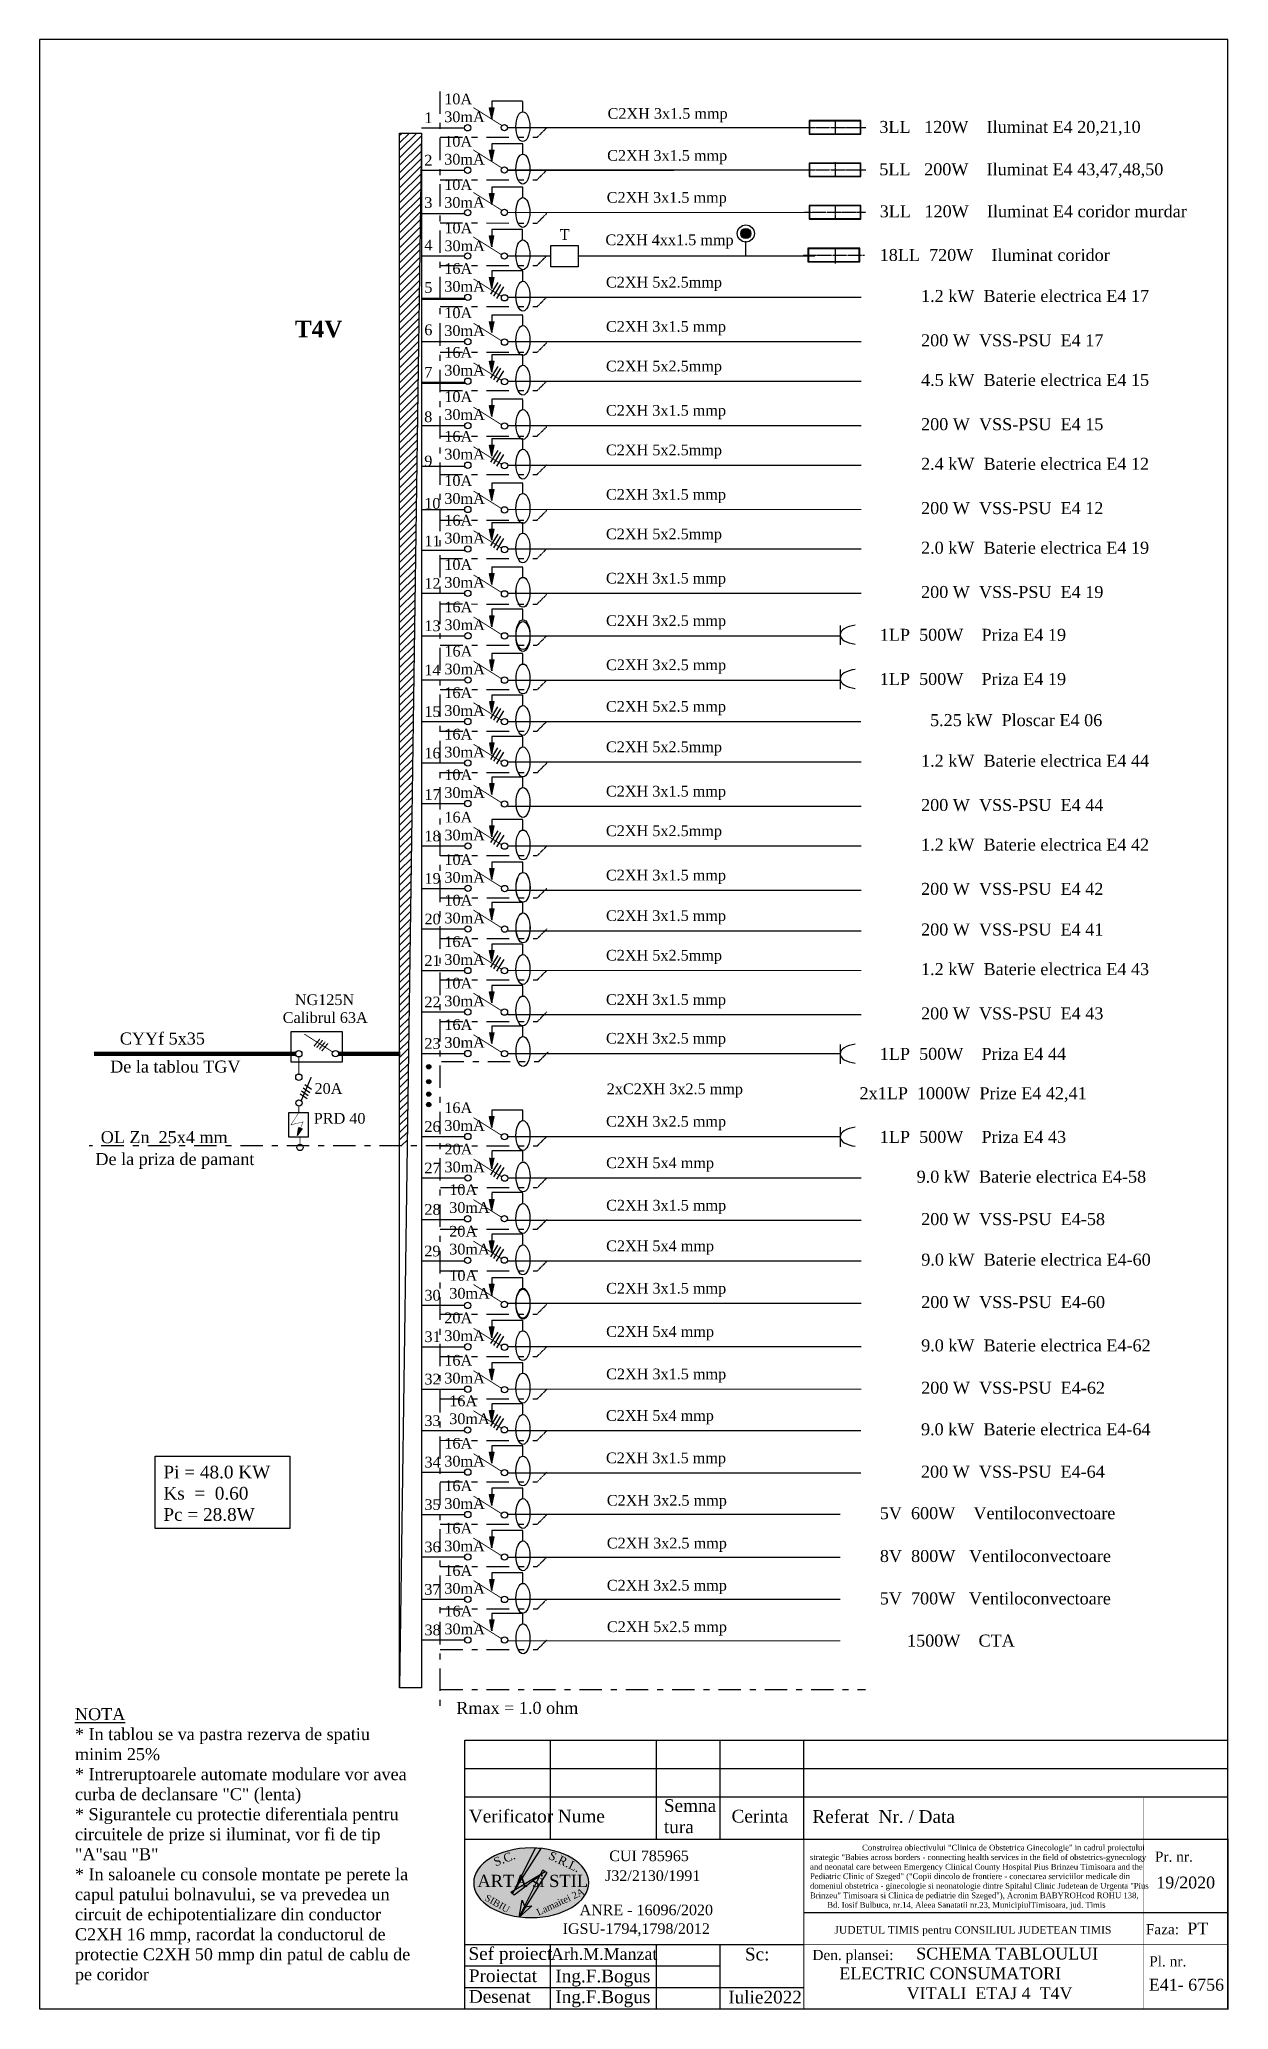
# Model space of a CAD drawing. Header units: inches. Extents: x -369701 to 85886, y 28217 to 66726.
# Drawn here: x 52113 to 66137, y 28218 to 51445 of the extents above; entities that cross this region are included whole.
import ezdxf

# ---------------------------------------------------------------- set-up
doc = ezdxf.new("R2010")
doc.units = ezdxf.units.IN
doc.header["$MEASUREMENT"] = 0
for name, pattern in [('DASHDOTX2', [50.8, 25.4, -12.7, 0, -12.7]), ('DOUBLE_DASHED', [1.093611, 0.529167, -0.211667, 0.141111, -0.211667]), ('VERDECKT2_S2', [0.135, 0.1, -0.035])]:
    doc.linetypes.add(name, pattern=pattern)
doc.layers.add('Circuite', color=7, linetype='Continuous', lineweight=25)
for name, color, linetype in [('circuite iluminat normal', 7, 'Continuous'), ('circuite iluminat vitali', 1, 'Continuous'), ('ELECTRICAL', 7, 'Continuous'), ('Texte', 7, 'Continuous')]:
    doc.layers.add(name, color=color, linetype=linetype)
doc.styles.get("Standard").update_dxf_attribs({"font": 'arial.ttf'})

msp = doc.modelspace()

# ---------------------------------------------------------------- texts
at = {"layer": 'Circuite', "linetype": 'Continuous', "attachment_point": 1}
for s, insert, char_height, width in [('{\\fTimes New Roman|b0|i0|c0|p18;10A\\P30mA}', (56887, 50806), 126.25, 407.03), ('{\\fTimes New Roman|b0|i0|c0|p18;10A\\P30mA}', (56887, 50306), 126.25, 407.03), ('{\\fTimes New Roman|b0|i0|c0|p18;10A\\P30mA}', (56887, 49796), 126.25, 407.03), ('{\\fTimes New Roman|b0|i0|c0|p18;10A\\P30mA}', (56889, 49285), 126.25, 407.03), ('{\\fTimes New Roman|b0|i0|c0|p18;  T}', (58154, 49208), 126.25, 407.03), ('{\\fTimes New Roman|b0|i0|c0|p18;16A\\P30mA}', (56888, 48807), 126.25, 407.03), ('{\\fTimes New Roman|b0|i0|c0|p18;10A\\P30mA}', (56888, 48285), 126.25, 407.03), ('{\\fTimes New Roman|b0|i0|c0|p18;16A\\P30mA}', (56888, 47818), 126.25, 407.03), ('{\\fTimes New Roman|b0|i0|c0|p18;10A\\P30mA}', (56888, 47296), 126.25, 407.03), ('{\\fTimes New Roman|b0|i0|c0|p18;16A\\P30mA}', (56888, 46829), 126.25, 407.03), ('{\\fTimes New Roman|b0|i0|c0|p18;10A\\P30mA}', (56888, 46306), 126.25, 407.03), ('{\\fTimes New Roman|b0|i0|c0|p18;16A\\P30mA}', (56888, 45839), 126.25, 407.03), ('{\\fTimes New Roman|b0|i0|c0|p18;10A\\P30mA}', (56888, 45317), 126.25, 407.03), ('{\\fTimes New Roman|b0|i0|c0|p18;16A\\P30mA}', (56889, 44817), 126.25, 407.03), ('{\\fTimes New Roman|b0|i0|c0|p18;16A\\P30mA}', (56889, 44296), 126.25, 407.03), ('{\\fTimes New Roman|b0|i0|c0|p18;16A\\P30mA}', (56888, 43806), 126.25, 407.03), ('{\\fTimes New Roman|b0|i0|c0|p18;16A\\P30mA}', (56888, 43806), 126.25, 407.03), ('{\\fTimes New Roman|b0|i0|c0|p18;16A\\P30mA}', (56888, 43317), 126.25, 407.03), ('{\\fTimes New Roman|b0|i0|c0|p18;16A\\P30mA}', (56888, 43317), 126.25, 407.03), ('{\\fTimes New Roman|b0|i0|c0|p18;10A\\P30mA}', (56888, 42839), 126.25, 407.03), ('{\\fTimes New Roman|b0|i0|c0|p18;16A\\P30mA}', (56889, 42339), 126.25, 407.03), ('{\\fTimes New Roman|b0|i0|c0|p18;10A\\P30mA}', (56889, 41839), 126.25, 407.03), ('{\\fTimes New Roman|b0|i0|c0|p18;10A\\P30mA}', (56889, 41360), 126.25, 407.03), ('{\\fTimes New Roman|b0|i0|c0|p18;16A\\P30mA}', (56888, 40871), 126.25, 407.03), ('{\\fTimes New Roman|b0|i0|c0|p18;16A\\P30mA}', (56888, 40871), 126.25, 407.03), ('{\\fTimes New Roman|b0|i0|c0|p18;10A\\P30mA}', (56888, 40382), 126.25, 407.03), ('{\\fTimes New Roman|b0|i0|c0|p18;16A\\P30mA}', (56888, 39893), 126.25, 407.03), ('{\\fTimes New Roman|b0|i0|c0|p18;16A\\P30mA}', (56889, 39893), 126.25, 407.03), ('{\\fTimes New Roman|b0|i0|c0|p18;PRD 40}', (55348, 38788), 126.38, 1127.52), ('{\\fTimes New Roman|b0|i0|c0|p18;16A\\P30mA}', (56888, 38914), 126.25, 407.03), ('{\\fTimes New Roman|b0|i0|c0|p18;20A\\P30mA}', (56890, 38425), 126.25, 407.03), ('{\\fTimes New Roman|b0|i0|c0|p18;10A\\P30mA}', (56946, 37947), 126.25, 407.03), ('{\\fTimes New Roman|b0|i0|c0|p18;20A\\P30mA}', (56946, 37457), 126.25, 407.03), ('{\\fTimes New Roman|b0|i0|c0|p18;10A\\P30mA}', (56947, 36936), 126.25, 407.03), ('{\\fTimes New Roman|b0|i0|c0|p18;20A\\P30mA}', (56888, 36436), 126.25, 407.03), ('{\\fTimes New Roman|b0|i0|c0|p18;16A\\P30mA}', (56888, 35936), 126.25, 407.03), ('{\\fTimes New Roman|b0|i0|c0|p18;16A\\P30mA}', (56946, 35457), 126.25, 407.03), ('{\\fTimes New Roman|b0|i0|c0|p18;16A\\P30mA}', (56888, 34957), 126.25, 407.03), ('{\\fTimes New Roman|b0|i0|c0|p18;16A\\P30mA}', (56888, 34457), 126.25, 407.03), ('{\\fTimes New Roman|b0|i0|c0|p18;16A\\P30mA}', (56888, 33957), 126.25, 407.03), ('{\\fTimes New Roman|b0|i0|c0|p18;16A\\P30mA}', (56888, 33457), 126.25, 407.03), ('{\\fTimes New Roman|b0|i0|c0|p18;16A\\P30mA}', (56889, 32979), 126.25, 407.03), ('{\\fTimes New Roman|b0|i0|c0|p18;16A\\P30mA}', (56889, 32979), 126.25, 407.03)]:
    msp.add_mtext(s, dxfattribs=dict(at, insert=insert, char_height=char_height, width=width))
at = {"layer": 'ELECTRICAL', "linetype": 'DOUBLE_DASHED', "attachment_point": 1}
for s, insert, char_height, width in [('{\\fTimes New Roman|b0|i0|c0|p18;C2XH 3x1.5 mmp}', (58813, 50635), 126.38, 2813.98), ('{\\fTimes New Roman|b0|i0|c0|p18;3LL   120W    Iluminat E4 20,21,10}', (62018, 50484), 141.54, 8555.18), ('{\\fTimes New Roman|b0|i0|c0|p18;C2XH 3x1.5 mmp}', (58808, 50140), 126.38, 2813.98), ('{\\fTimes New Roman|b0|i0|c0|p18;5LL   200W    Iluminat E4 43,47,48,50}', (62018, 49984), 141.54, 8555.18), ('{\\fTimes New Roman|b0|i0|c0|p18;C2XH 3x1.5 mmp}', (58803, 49645), 126.38, 2813.98), ('{\\fTimes New Roman|b0|i0|c0|p18;3LL   120W    Iluminat E4 coridor murdar}', (62022, 49489), 141.54, 8555.18), ('{\\fTimes New Roman|b0|i0|c0|p18;C2XH 4xx1.5 mmp}', (58788, 49145), 126.38, 2813.98), ('{\\fTimes New Roman|b0|i0|c0|p18;18LL  720W    Iluminat coridor}', (62022, 48974), 141.54, 8555.18), ('{\\fTimes New Roman|b0|i0|c0|p18;C2XH 5x2.5mmp}', (58794, 48646), 126.38, 2813.98), ('{\\fTimes New Roman|b0|i0|c0|p18;         1.2 kW  Baterie electrica E4 17}', (62029, 48491), 141.54, 8555.18), ('{\\fTimes New Roman|b0|i0|c0|p18;C2XH 3x1.5 mmp}', (58794, 48124), 126.38, 2813.98), ('{\\fTimes New Roman|b0|i0|c0|p18;         200 W  VSS-PSU  E4 17}', (62029, 47968), 141.54, 8555.18), ('{\\fTimes New Roman|b0|i0|c0|p18;C2XH 5x2.5mmp}', (58794, 47657), 126.38, 2813.98), ('{\\fTimes New Roman|b0|i0|c0|p18;         4.5 kW  Baterie electrica E4 15}', (62029, 47501), 141.54, 8555.18), ('{\\fTimes New Roman|b0|i0|c0|p18;C2XH 3x1.5 mmp}', (58794, 47135), 126.38, 2813.98), ('{\\fTimes New Roman|b0|i0|c0|p18;         200 W  VSS-PSU  E4 15}', (62029, 46979), 141.54, 8555.18), ('{\\fTimes New Roman|b0|i0|c0|p18;C2XH 5x2.5mmp}', (58794, 46668), 126.38, 2813.98), ('{\\fTimes New Roman|b0|i0|c0|p18;         2.4 kW  Baterie electrica E4 12}', (62029, 46512), 141.54, 8555.18), ('{\\fTimes New Roman|b0|i0|c0|p18;C2XH 3x1.5 mmp}', (58794, 46145), 126.38, 2813.98), ('{\\fTimes New Roman|b0|i0|c0|p18;         200 W  VSS-PSU  E4 12}', (62029, 45990), 141.54, 8555.18), ('{\\fTimes New Roman|b0|i0|c0|p18;C2XH 5x2.5mmp}', (58794, 45678), 126.38, 2813.98), ('{\\fTimes New Roman|b0|i0|c0|p18;         2.0 kW  Baterie electrica E4 19}', (62029, 45523), 141.54, 8555.18), ('{\\fTimes New Roman|b0|i0|c0|p18;C2XH 3x1.5 mmp}', (58794, 45156), 126.38, 2813.98), ('{\\fTimes New Roman|b0|i0|c0|p18;         200 W  VSS-PSU  E4 19}', (62029, 45001), 141.54, 8555.18), ('{\\fTimes New Roman|b0|i0|c0|p18;C2XH 3x2.5 mmp}', (58795, 44656), 126.38, 2813.98), ('{\\fTimes New Roman|b0|i0|c0|p18;1LP  500W    Priza E4 19}', (62023, 44496), 141.54, 8555.18), ('{\\fTimes New Roman|b0|i0|c0|p18;C2XH 3x2.5 mmp}', (58795, 44135), 126.38, 2813.98), ('{\\fTimes New Roman|b0|i0|c0|p18;1LP  500W    Priza E4 19}', (62023, 43975), 141.54, 8555.18), ('{\\fTimes New Roman|b0|i0|c0|p18;C2XH 5x2.5 mmp}', (58794, 43645), 126.38, 2813.98), ('{\\fTimes New Roman|b0|i0|c0|p18;           5.25 kW  Ploscar E4 06}', (62028, 43490), 141.54, 8555.18), ('{\\fTimes New Roman|b0|i0|c0|p18;C2XH 5x2.5mmp}', (58794, 43168), 126.38, 2813.98), ('{\\fTimes New Roman|b0|i0|c0|p18;         1.2 kW  Baterie electrica E4 44}', (62029, 43012), 141.54, 8555.18), ('{\\fTimes New Roman|b0|i0|c0|p18;C2XH 3x1.5 mmp}', (58794, 42645), 126.38, 2813.98), ('{\\fTimes New Roman|b0|i0|c0|p18;         200 W  VSS-PSU  E4 44}', (62029, 42490), 141.54, 8555.18), ('{\\fTimes New Roman|b0|i0|c0|p18;C2XH 5x2.5mmp}', (58794, 42178), 126.38, 2813.98), ('{\\fTimes New Roman|b0|i0|c0|p18;         1.2 kW  Baterie electrica E4 42}', (62029, 42023), 141.54, 8555.18), ('{\\fTimes New Roman|b0|i0|c0|p18;C2XH 3x1.5 mmp}', (58794, 41656), 126.38, 2813.98), ('{\\fTimes New Roman|b0|i0|c0|p18;         200 W  VSS-PSU  E4 42}', (62029, 41501), 141.54, 8555.18), ('{\\fTimes New Roman|b0|i0|c0|p18;C2XH 3x1.5 mmp}', (58794, 41178), 126.38, 2813.98), ('{\\fTimes New Roman|b0|i0|c0|p18;         200 W  VSS-PSU  E4 41}', (62029, 41022), 141.54, 8555.18), ('{\\fTimes New Roman|b0|i0|c0|p18;C2XH 5x2.5mmp}', (58794, 40711), 126.38, 2813.98), ('{\\fTimes New Roman|b0|i0|c0|p18;         1.2 kW  Baterie electrica E4 43}', (62029, 40555), 141.54, 8555.18), ('{\\fTimes New Roman|b0|i0|c0|p18;C2XH 3x1.5 mmp}', (58794, 40189), 126.38, 2813.98), ('{\\fTimes New Roman|b0|i0|c0|p18;         200 W  VSS-PSU  E4 43}', (62029, 40033), 141.54, 8555.18), ('{\\fTimes New Roman|b0|i0|c0|p18;    CYYf 5x35}', (52847, 39737), 141.54, 2813.98), ('{\\fTimes New Roman|b0|i0|c0|p18;C2XH 3x2.5 mmp}', (58794, 39732), 126.38, 2813.98), ('{\\fTimes New Roman|b0|i0|c0|p18;1LP  500W    Priza E4 44}', (62023, 39556), 141.54, 8555.18), ('{\\fTimes New Roman|b0|i0|c0|p18;2xC2XH 3x2.5 mmp}', (58803, 39136), 126.38, 2813.98), ('{\\fTimes New Roman|b0|i0|c0|p18;2x1LP  1000W  Prize E4 42,41}', (61785, 39092), 141.54, 8555.18), ('{\\fTimes New Roman|b0|i0|c0|p18;OL Zn  25x4 mm}', (52836, 38574), 141.54, 1941.33), ('{\\fTimes New Roman|b0|i0|c0|p18;C2XH 3x2.5 mmp}', (58795, 38753), 126.38, 2813.98), ('{\\fTimes New Roman|b0|i0|c0|p18;1LP  500W    Priza E4 43}', (62023, 38577), 141.54, 8555.18), ('{\\fTimes New Roman|b0|i0|c0|p18;C2XH 5x4 mmp}', (58796, 38264), 126.38, 2813.98), ('{\\fTimes New Roman|b0|i0|c0|p18;        9.0 kW  Baterie electrica E4-58}', (62030, 38108), 141.54, 8555.18), ('{\\fTimes New Roman|b0|i0|c0|p18;C2XH 3x1.5 mmp}', (58796, 37764), 126.38, 2813.98), ('{\\fTimes New Roman|b0|i0|c0|p18;         200 W  VSS-PSU  E4-58}', (62030, 37608), 141.54, 8555.18), ('{\\fTimes New Roman|b0|i0|c0|p18;C2XH 5x4 mmp}', (58796, 37285), 126.38, 2813.98), ('{\\fTimes New Roman|b0|i0|c0|p18;         9.0 kW  Baterie electrica E4-60}', (62031, 37130), 141.54, 8555.18), ('{\\fTimes New Roman|b0|i0|c0|p18;C2XH 3x1.5 mmp}', (58796, 36785), 126.38, 2813.98), ('{\\fTimes New Roman|b0|i0|c0|p18;         200 W  VSS-PSU  E4-60}', (62031, 36630), 141.54, 8555.18), ('{\\fTimes New Roman|b0|i0|c0|p18;C2XH 5x4 mmp}', (58796, 36275), 126.38, 2813.98), ('{\\fTimes New Roman|b0|i0|c0|p18;         9.0 kW  Baterie electrica E4-62}', (62030, 36119), 141.54, 8555.18), ('{\\fTimes New Roman|b0|i0|c0|p18;C2XH 3x1.5 mmp}', (58796, 35775), 126.38, 2813.98), ('{\\fTimes New Roman|b0|i0|c0|p18;         200 W  VSS-PSU  E4-62}', (62030, 35619), 141.54, 8555.18), ('{\\fTimes New Roman|b0|i0|c0|p18;C2XH 5x4 mmp}', (58794, 35285), 126.38, 2813.98), ('{\\fTimes New Roman|b0|i0|c0|p18;         9.0 kW  Baterie electrica E4-64}', (62028, 35130), 141.54, 8555.18), ('{\\fTimes New Roman|b0|i0|c0|p18;C2XH 3x1.5 mmp}', (58794, 34785), 126.38, 2813.98), ('{\\fTimes New Roman|b0|i0|c0|p18;         200 W  VSS-PSU  E4-64}', (62028, 34630), 141.54, 8555.18), ('{\\fTimes New Roman|b0|i0|c0|p18;C2XH 3x2.5 mmp}', (58804, 34285), 126.38, 2813.98), ('{\\fTimes New Roman|b0|i0|c0|p18;5V  600W    Ventiloconvectoare}', (62023, 34141), 141.54, 8555.18), ('{\\fTimes New Roman|b0|i0|c0|p18;C2XH 3x2.5 mmp}', (58804, 33781), 126.38, 2813.98), ('{\\fTimes New Roman|b0|i0|c0|p18;8V  800W   Ventiloconvectoare}', (62024, 33636), 141.54, 8555.18), ('{\\fTimes New Roman|b0|i0|c0|p18;C2XH 3x2.5 mmp}', (58804, 33284), 126.38, 2813.98), ('{\\fTimes New Roman|b0|i0|c0|p18;5V  700W   Ventiloconvectoare}', (62023, 33136), 141.54, 8555.18), ('{\\fTimes New Roman|b0|i0|c0|p18;C2XH 5x2.5 mmp}', (58805, 32795), 126.38, 2813.98), ('{\\fTimes New Roman|b0|i0|c0|p18;      1500W    CTA}', (62024, 32639), 141.54, 8555.18), ('{\\fTimes New Roman|b0|i0|c0|p18;Rmax = 1.0 ohm}', (57029, 31845), 141.54, 8555.18), ('{\\fTimes New Roman|b0|i0|c0|p18;\\LNOTA\\P\\l* In tablou se va pastra rezerva de spatiu minim 25%\\P* Intreruptoarele automate modulare vor avea curba de declansare "C" (lenta)\\P* Sigurantele cu protectie diferentiala pentru circuitele de prize si iluminat, vor fi de tip "A"sau "B"\\P* In saloanele cu console montate pe perete la capul patului bolnavului, se va prevedea un circuit de echipotentializare din conductor C2XH 16 mmp, racordat la conductorul de protectie C2XH 50 mmp din patul de cablu de pe coridor}', (52532, 31772), 141.541, 3974.27)]:
    msp.add_mtext(s, dxfattribs=dict(at, insert=insert, char_height=char_height, width=width))
at = {"layer": 'ELECTRICAL', "linetype": 'Continuous', "attachment_point": 1}
for s, insert, char_height, width in [('{\\fTimes New Roman|b0|i0|c0|p18;1}', (56651, 50584), 126.38, 407.44), ('{\\fTimes New Roman|b0|i0|c0|p18;2}', (56652, 50084), 126.38, 407.44), ('{\\fTimes New Roman|b0|i0|c0|p18;3}', (56652, 49584), 126.38, 407.44), ('{\\fTimes New Roman|b0|i0|c0|p18;4}', (56652, 49084), 126.38, 407.44), ('{\\fTimes New Roman|b0|i0|c0|p18;5}', (56652, 48584), 126.38, 407.44), ('{\\fTimes New Roman|b1|i0|c0|p18;\\C1;T4V}', (55125, 48129), 196.58, 477.25), ('{\\fTimes New Roman|b0|i0|c0|p18;6}', (56652, 48084), 126.38, 407.44), ('{\\fTimes New Roman|b0|i0|c0|p18;7}', (56652, 47584), 126.38, 407.44), ('{\\fTimes New Roman|b0|i0|c0|p18;8}', (56650, 47059), 126.38, 407.44), ('{\\fTimes New Roman|b0|i0|c0|p18;9}', (56651, 46538), 126.38, 407.44), ('{\\fTimes New Roman|b0|i0|c0|p18;10}', (56651, 46038), 126.38, 407.44), ('{\\fTimes New Roman|b0|i0|c0|p18;11}', (56653, 45595), 126.38, 407.44), ('{\\fTimes New Roman|b0|i0|c0|p18;12}', (56653, 45095), 126.38, 407.44), ('{\\fTimes New Roman|b0|i0|c0|p18;13}', (56653, 44595), 126.38, 407.44), ('{\\fTimes New Roman|b0|i0|c0|p18;14}', (56652, 44074), 126.38, 407.44), ('{\\fTimes New Roman|b0|i0|c0|p18;15}', (56653, 43584), 126.38, 407.44), ('{\\fTimes New Roman|b0|i0|c0|p18;16}', (56653, 43095), 126.38, 407.44), ('{\\fTimes New Roman|b0|i0|c0|p18;17}', (56653, 42606), 126.38, 407.44), ('{\\fTimes New Roman|b0|i0|c0|p18;18}', (56653, 42117), 126.38, 407.44), ('{\\fTimes New Roman|b0|i0|c0|p18;19}', (56654, 41617), 126.38, 407.44), ('{\\fTimes New Roman|b0|i0|c0|p18;20}', (56654, 41138), 126.38, 407.44), ('{\\fTimes New Roman|b0|i0|c0|p18;21}', (56653, 40649), 126.38, 407.44), ('{\\fTimes New Roman|b0|i0|c0|p18;   NG125N\\PCalibrul 63A}', (54982, 40187), 126.38, 1443.2), ('{\\fTimes New Roman|b0|i0|c0|p18;22}', (56653, 40160), 126.38, 407.44), ('{\\fTimes New Roman|b0|i0|c0|p18;23}', (56653, 39671), 126.38, 407.44), ('{\\fTimes New Roman|b0|i0|c0|p18;         De la tablou TGV\\P                         }', (52466, 39406), 141.54, 3139.93), ('{\\fTimes New Roman|b0|i0|c0|p18;20A}', (55357, 39140), 126.38, 407.44), ('{\\fTimes New Roman|b0|i0|c0|p18;26}', (56653, 38692), 126.38, 407.44), ('{\\fTimes New Roman|b0|i0|c0|p18;De la priza de pamant}', (52773, 38316), 141.54, 3139.93), ('{\\fTimes New Roman|b0|i0|c0|p18;27}', (56653, 38203), 126.38, 407.44), ('{\\fTimes New Roman|b0|i0|c0|p18;28}', (56653, 37714), 126.38, 407.44), ('{\\fTimes New Roman|b0|i0|c0|p18;29}', (56652, 37224), 126.38, 407.44), ('{\\fTimes New Roman|b0|i0|c0|p18;30}', (56653, 36703), 126.38, 407.44), ('{\\fTimes New Roman|b0|i0|c0|p18;31}', (56654, 36214), 126.38, 407.44), ('{\\fTimes New Roman|b0|i0|c0|p18;32}', (56653, 35714), 126.38, 407.44), ('{\\fTimes New Roman|b0|i0|c0|p18;33}', (56653, 35224), 126.38, 407.44), ('{\\fTimes New Roman|b0|i0|c0|p18;\\C1;Pi\\fTimes New Roman|b1|i0|c0|p18; \\fTimes New Roman|b0|i0|c0|p18;= 48.0 KW\\PKs  =  0.60\\PPc\\fTimes New Roman|b1|i0|c0|p18; \\fTimes New Roman|b0|i0|c0|p18;= 28.8W}', (53575, 34630), 150, 1841.24), ('{\\fTimes New Roman|b0|i0|c0|p18;34}', (56654, 34735), 126.38, 407.44), ('{\\fTimes New Roman|b0|i0|c0|p18;35}', (56653, 34235), 126.38, 407.44), ('{\\fTimes New Roman|b0|i0|c0|p18;36}', (56653, 33735), 126.38, 407.44), ('{\\fTimes New Roman|b0|i0|c0|p18;37}', (56652, 33235), 126.38, 407.44), ('{\\fTimes New Roman|b0|i0|c0|p18;38}', (56654, 32757), 126.38, 407.44)]:
    msp.add_mtext(s, dxfattribs=dict(at, insert=insert, char_height=char_height, width=width))
at = {"layer": 'Texte', "linetype": 'Continuous', "attachment_point": 1}
for s, insert, char_height, width in [('\\fTimes New Roman|b0|i0|c0|p18;Semna\\Ptura', (59477, 30698), 150, 957.8), ('\\fTimes New Roman|b0|i0|c0|p18;Verificator', (57177, 30574), 150, 957.75), ('\\fTimes New Roman|b0|i0|c0|p18;Nume', (58227, 30574), 150, 957.8), ('\\fTimes New Roman|b0|i0|c0|p18;Cerinta ', (60275, 30573), 150, 713.5), ('{\\fTimes New Roman|b0|i0|c0|p18;19/2020}', (65284, 29786), 140, 1414.36), ('{\\fTimes New Roman|b0|i0|c0|p18;Faza:}', (65160, 29225), 120, 1414.36), ('{\\fTimes New Roman|b0|i0|c0|p18;  PT }', (65544, 29244), 140, 1414.36), ('{\\fTimes New Roman|b0|i0|c0|p18;Sef proiect}', (57173, 28953), 150, 1016.64), ('{\\fTimes New Roman|b0|i0|c0|p18;Arh.M.Manzat}', (58144, 28944), 140, 1423.27), ('{\\fTimes New Roman|b0|i0|c0|p18;  Sc:}', (60319, 28947), 150, 713.5), ('{\\fTimes New Roman|b0|i0|c0|p18;                \\H0.93333x;SCHEMA TABLOULUI ELECTRIC CONSUMATORI \\P               VITALI  ETAJ 4  \\C1;T4V}', (61547, 28948), 150, 3496), ('{\\fTimes New Roman|b0|i0|c0|p18;Proiectat}', (57177, 28692), 150, 957.75), ('{\\fTimes New Roman|b0|i0|c0|p18;Ing.F.Bogus}', (58197, 28689), 150, 957.75), ('{\\fTimes New Roman|b0|i0|c0|p18; E41- 6756}', (65143, 28581), 140, 1414.36), ('{\\fTimes New Roman|b0|i0|c0|p18;Desenat}', (57177, 28448), 150, 957.75), ('{\\fTimes New Roman|b0|i0|c0|p18;Ing.F.Bogus}', (58197, 28444), 150, 957.75), ('{\\fTimes New Roman|b0|i0|c0|p18;Iulie2022}', (60236, 28440), 150, 1534.79)]:
    msp.add_mtext(s, dxfattribs=dict(at, insert=insert, char_height=char_height, width=width))
at = {"layer": 'Texte', "attachment_point": 1}
for s, insert, char_height, width in [('\\fTimes New Roman|b0|i0|c0|p18;Referat  Nr. / Data', (61229, 30569), 150, 2000.85), ('{\\fTimes New Roman|b0|i0|c0|p18;        CUI 785965 \\H1.1x; }', (58455, 30093), 125, 4218.94), ('{\\fTimes New Roman|b0|i0|c0|p18;                        \\H1.38x;      \\H0.97826x;Construirea obiectivului "Clinica de Obstetrica Ginecologie" in cadrul proiectului\\Pstrategic "Babies across borders - connecting health services in the field of obstetrics-gynecology and neonatal care between Emergency Clinical County Hospital Pius Brinzeu Timisoara and the Pediatric Clinic of Szeged" ("Copii dincolo de frontiere - conectarea serviciilor medicale din domeniul obstetrica - ginecologie si neonatologie dintre Spitalul Clinic Judetean de Urgenta "Pius Brinzeu" Timisoara si Clinica de pediatrie din Szeged"), Acronim BABYROHcod ROHU 138, \\P        Bd. Iosif Bulbuca, nr.14, Aleea Sanatatii nr.23, MunicipiulTimisoara, jud. Timis}', (61200, 30161), 50, 3987.91), ('{\\fTimes New Roman|b0|i0|c0|p18;Pr. nr.}', (65267, 30081), 120, 1688.6), ('{\\fTimes New Roman|b0|i0|c0|p18;ARTA si STIL }', (57278, 29807), 144, 3081.12), ('\\pxt9;{\\fTimes New Roman|b0|i0|c0|p18;J32/2130/1991}', (58784, 29859), 125, 4218.94), ('\\pxt12;{\\fTimes New Roman|b0|i0|c0|p18;ANRE - 16096/2020}', (58483, 29455), 125, 4218.94), ('{\\fTimes New Roman|b0|i0|c0|p18;IGSU-1794,1798/2012}', (58284, 29235), 125, 4218.94), ('{\\fTimes New Roman|b0|i0|c0|p18;JUDETUL TIMIS pentru CONSILIUL JUDETEAN TIMIS}', (61488, 29203), 90, 3509.52), ('{\\fTimes New Roman|b0|i0|c0|p18;Den. plansei:   }', (61228, 28922), 120, 1562.27), ('{\\fTimes New Roman|b0|i0|c0|p18;Pl. nr.}', (65200, 28847), 120, 937.77)]:
    msp.add_mtext(s, dxfattribs=dict(at, insert=insert, char_height=char_height, width=width))
at = {"layer": 'Texte', "width": 3081.12, "attachment_point": 1}
for s, insert, char_height, rotation in [('{\\fTimes New Roman|b0|i0|c0|p18;S.C.}', (57457, 29999), 100, 20.7146), ('{\\fTimes New Roman|b0|i0|c0|p18;S.R.L.}', (58150, 30090), 100, 334.5926), ('{\\fTimes New Roman|b0|i0|c0|p18;SIBIU}', (57396, 29581), 80, 330.2913), ('{\\fTimes New Roman|b0|i0|c0|p18;Lamaitei 2A}', (57964, 29397), 80, 25.0215)]:
    msp.add_mtext(s, dxfattribs=dict(at, insert=insert, char_height=char_height, rotation=rotation))

# ---------------------------------------------------------------- hatches: boundary and pattern name
at = {"layer": 'Circuite', "linetype": 'Continuous'}
h = msp.add_hatch(color=256, dxfattribs=at)
h.paths.add_polyline_path([(57448, 50510), (57448, 50639), (57421, 50639)])
h.paths.add_polyline_path([(57474, 50639), (57448, 50639), (57448, 50510)])
h = msp.add_hatch(color=256, dxfattribs=at)
h.paths.add_polyline_path([(57448, 50510), (57448, 50639), (57422, 50639)])
h.paths.add_polyline_path([(57474, 50639), (57448, 50639), (57448, 50510)])
h = msp.add_hatch(color=256, dxfattribs=at)
h.paths.add_polyline_path([(57448, 50010), (57448, 50139), (57421, 50139)])
h.paths.add_polyline_path([(57474, 50139), (57448, 50139), (57448, 50010)])
h = msp.add_hatch(color=256, dxfattribs=at)
h.paths.add_polyline_path([(57448, 50010), (57448, 50139), (57421, 50139)])
h.paths.add_polyline_path([(57474, 50139), (57448, 50139), (57448, 50010)])
h = msp.add_hatch(color=256, dxfattribs=at)
h.paths.add_polyline_path([(57448, 49499), (57448, 49629), (57421, 49629)])
h.paths.add_polyline_path([(57474, 49629), (57448, 49629), (57448, 49499)])
h = msp.add_hatch(color=256, dxfattribs=at)
h.paths.add_polyline_path([(57448, 49499), (57448, 49629), (57421, 49629)])
h.paths.add_polyline_path([(57474, 49629), (57448, 49629), (57448, 49499)])
h = msp.add_hatch(color=256, dxfattribs=at)
h.paths.add_polyline_path([(57447, 48999), (57447, 49129), (57421, 49129)])
h.paths.add_polyline_path([(57473, 49129), (57447, 49129), (57447, 48999)])
h = msp.add_hatch(color=256, dxfattribs=at)
h.paths.add_polyline_path([(57447, 48999), (57447, 49129), (57421, 49129)])
h.paths.add_polyline_path([(57473, 49129), (57447, 49129), (57447, 48999)])
at = {"layer": 'Circuite'}
msp.add_hatch(color=1, dxfattribs=at).paths.add_polyline_path([(60503, 49157, 1), (60383, 49157, 1)])
at = {"layer": 'Circuite', "linetype": 'Continuous'}
h = msp.add_hatch(color=256, dxfattribs=at)
h.paths.add_polyline_path([(57449, 48510), (57449, 48640), (57422, 48640)])
h.paths.add_polyline_path([(57475, 48640), (57449, 48640), (57449, 48510)])
h = msp.add_hatch(color=256, dxfattribs=at)
h.paths.add_polyline_path([(57449, 48510), (57449, 48640), (57423, 48640)])
h.paths.add_polyline_path([(57475, 48640), (57449, 48640), (57449, 48510)])
h = msp.add_hatch(color=256, dxfattribs=at)
h.paths.add_polyline_path([(57449, 47988), (57449, 48118), (57422, 48118)])
h.paths.add_polyline_path([(57475, 48118), (57449, 48118), (57449, 47988)])
h = msp.add_hatch(color=256, dxfattribs=at)
h.paths.add_polyline_path([(57449, 47988), (57449, 48118), (57423, 48118)])
h.paths.add_polyline_path([(57475, 48118), (57449, 48118), (57449, 47988)])
h = msp.add_hatch(color=256, dxfattribs=at)
h.paths.add_polyline_path([(57449, 47521), (57449, 47651), (57422, 47651)])
h.paths.add_polyline_path([(57475, 47651), (57449, 47651), (57449, 47521)])
h = msp.add_hatch(color=256, dxfattribs=at)
h.paths.add_polyline_path([(57449, 47521), (57449, 47651), (57423, 47651)])
h.paths.add_polyline_path([(57475, 47651), (57449, 47651), (57449, 47521)])
h = msp.add_hatch(color=256, dxfattribs=at)
h.paths.add_polyline_path([(57449, 46999), (57449, 47129), (57422, 47129)])
h.paths.add_polyline_path([(57475, 47129), (57449, 47129), (57449, 46999)])
h = msp.add_hatch(color=256, dxfattribs=at)
h.paths.add_polyline_path([(57449, 46999), (57449, 47129), (57423, 47129)])
h.paths.add_polyline_path([(57475, 47129), (57449, 47129), (57449, 46999)])
h = msp.add_hatch(color=256, dxfattribs=at)
h.paths.add_polyline_path([(57449, 46532), (57449, 46662), (57422, 46662)])
h.paths.add_polyline_path([(57475, 46662), (57449, 46662), (57449, 46532)])
h = msp.add_hatch(color=256, dxfattribs=at)
h.paths.add_polyline_path([(57449, 46532), (57449, 46662), (57423, 46662)])
h.paths.add_polyline_path([(57475, 46662), (57449, 46662), (57449, 46532)])
h = msp.add_hatch(color=256, dxfattribs=at)
h.paths.add_polyline_path([(57449, 46010), (57449, 46139), (57422, 46139)])
h.paths.add_polyline_path([(57475, 46139), (57449, 46139), (57449, 46010)])
h = msp.add_hatch(color=256, dxfattribs=at)
h.paths.add_polyline_path([(57449, 46010), (57449, 46139), (57423, 46139)])
h.paths.add_polyline_path([(57475, 46139), (57449, 46139), (57449, 46010)])
h = msp.add_hatch(color=256, dxfattribs=at)
h.paths.add_polyline_path([(57449, 45543), (57449, 45672), (57422, 45672)])
h.paths.add_polyline_path([(57475, 45672), (57449, 45672), (57449, 45543)])
h = msp.add_hatch(color=256, dxfattribs=at)
h.paths.add_polyline_path([(57449, 45543), (57449, 45672), (57423, 45672)])
h.paths.add_polyline_path([(57475, 45672), (57449, 45672), (57449, 45543)])
h = msp.add_hatch(color=256, dxfattribs=at)
h.paths.add_polyline_path([(57449, 45020), (57449, 45150), (57422, 45150)])
h.paths.add_polyline_path([(57475, 45150), (57449, 45150), (57449, 45020)])
h = msp.add_hatch(color=256, dxfattribs=at)
h.paths.add_polyline_path([(57449, 45020), (57449, 45150), (57423, 45150)])
h.paths.add_polyline_path([(57475, 45150), (57449, 45150), (57449, 45020)])
h = msp.add_hatch(color=256, dxfattribs=at)
h.paths.add_polyline_path([(57450, 44520), (57450, 44650), (57423, 44650)])
h.paths.add_polyline_path([(57476, 44650), (57450, 44650), (57450, 44520)])
h = msp.add_hatch(color=256, dxfattribs=at)
h.paths.add_polyline_path([(57449, 44520), (57449, 44650), (57423, 44650)])
h.paths.add_polyline_path([(57476, 44650), (57449, 44650), (57449, 44520)])
h = msp.add_hatch(color=256, dxfattribs=at)
h.paths.add_polyline_path([(57450, 43999), (57450, 44129), (57423, 44129)])
h.paths.add_polyline_path([(57476, 44129), (57450, 44129), (57450, 43999)])
h = msp.add_hatch(color=256, dxfattribs=at)
h.paths.add_polyline_path([(57449, 43999), (57449, 44129), (57423, 44129)])
h.paths.add_polyline_path([(57476, 44129), (57449, 44129), (57449, 43999)])
h = msp.add_hatch(color=256, dxfattribs=at)
h.paths.add_polyline_path([(57449, 43510), (57449, 43639), (57423, 43639)])
h.paths.add_polyline_path([(57475, 43639), (57449, 43639), (57449, 43510)])
h = msp.add_hatch(color=256, dxfattribs=at)
h.paths.add_polyline_path([(57449, 43510), (57449, 43639), (57423, 43639)])
h.paths.add_polyline_path([(57475, 43639), (57449, 43639), (57449, 43510)])
h = msp.add_hatch(color=256, dxfattribs=at)
h.paths.add_polyline_path([(57449, 43020), (57449, 43150), (57423, 43150)])
h.paths.add_polyline_path([(57475, 43150), (57449, 43150), (57449, 43020)])
h = msp.add_hatch(color=256, dxfattribs=at)
h.paths.add_polyline_path([(57449, 43020), (57449, 43150), (57423, 43150)])
h.paths.add_polyline_path([(57475, 43150), (57449, 43150), (57449, 43020)])
h = msp.add_hatch(color=256, dxfattribs=at)
h.paths.add_polyline_path([(57449, 42542), (57449, 42672), (57423, 42672)])
h.paths.add_polyline_path([(57475, 42672), (57449, 42672), (57449, 42542)])
h = msp.add_hatch(color=256, dxfattribs=at)
h.paths.add_polyline_path([(57449, 42542), (57449, 42672), (57423, 42672)])
h.paths.add_polyline_path([(57475, 42672), (57449, 42672), (57449, 42542)])
h = msp.add_hatch(color=256, dxfattribs=at)
h.paths.add_polyline_path([(57449, 42042), (57449, 42172), (57423, 42172)])
h.paths.add_polyline_path([(57476, 42172), (57449, 42172), (57449, 42042)])
h = msp.add_hatch(color=256, dxfattribs=at)
h.paths.add_polyline_path([(57449, 42042), (57449, 42172), (57423, 42172)])
h.paths.add_polyline_path([(57476, 42172), (57449, 42172), (57449, 42042)])
h = msp.add_hatch(color=256, dxfattribs=at)
h.paths.add_polyline_path([(57450, 41542), (57450, 41672), (57424, 41672)])
h.paths.add_polyline_path([(57476, 41672), (57450, 41672), (57450, 41542)])
h = msp.add_hatch(color=256, dxfattribs=at)
h.paths.add_polyline_path([(57450, 41542), (57450, 41672), (57424, 41672)])
h.paths.add_polyline_path([(57476, 41672), (57450, 41672), (57450, 41542)])
h = msp.add_hatch(color=256, dxfattribs=at)
h.paths.add_polyline_path([(57450, 41064), (57450, 41193), (57424, 41193)])
h.paths.add_polyline_path([(57476, 41193), (57450, 41193), (57450, 41064)])
h = msp.add_hatch(color=256, dxfattribs=at)
h.paths.add_polyline_path([(57450, 41064), (57450, 41193), (57424, 41193)])
h.paths.add_polyline_path([(57476, 41193), (57450, 41193), (57450, 41064)])
h = msp.add_hatch(color=256, dxfattribs=at)
h.paths.add_polyline_path([(57449, 40574), (57449, 40704), (57422, 40704)])
h.paths.add_polyline_path([(57475, 40704), (57449, 40704), (57449, 40574)])
h = msp.add_hatch(color=256, dxfattribs=at)
h.paths.add_polyline_path([(57449, 40574), (57449, 40704), (57423, 40704)])
h.paths.add_polyline_path([(57475, 40704), (57449, 40704), (57449, 40574)])
h = msp.add_hatch(color=256, dxfattribs=at)
h.paths.add_polyline_path([(57449, 40085), (57449, 40215), (57422, 40215)])
h.paths.add_polyline_path([(57475, 40215), (57449, 40215), (57449, 40085)])
h = msp.add_hatch(color=256, dxfattribs=at)
h.paths.add_polyline_path([(57449, 40085), (57449, 40215), (57423, 40215)])
h.paths.add_polyline_path([(57475, 40215), (57449, 40215), (57449, 40085)])
h = msp.add_hatch(color=256, dxfattribs=at)
h.paths.add_polyline_path([(57449, 39607), (57449, 39736), (57423, 39736)])
h.paths.add_polyline_path([(57475, 39736), (57449, 39736), (57449, 39607)])
h = msp.add_hatch(color=256, dxfattribs=at)
h.paths.add_polyline_path([(57449, 39607), (57449, 39736), (57423, 39736)])
h.paths.add_polyline_path([(57475, 39736), (57449, 39736), (57449, 39607)])
h = msp.add_hatch(color=256, dxfattribs=at)
h.paths.add_polyline_path([(55192, 38610), (55174, 38618), (55158, 38528)])
h.paths.add_polyline_path([(55212, 38602), (55192, 38610), (55158, 38528), (55157, 38523)])
h = msp.add_hatch(color=256, dxfattribs=at)
h.paths.add_polyline_path([(57449, 38617), (57449, 38747), (57422, 38747)])
h.paths.add_polyline_path([(57475, 38747), (57449, 38747), (57449, 38617)])
h = msp.add_hatch(color=256, dxfattribs=at)
h.paths.add_polyline_path([(57449, 38617), (57449, 38747), (57423, 38747)])
h.paths.add_polyline_path([(57475, 38747), (57449, 38747), (57449, 38617)])
h = msp.add_hatch(color=256, dxfattribs=at)
h.paths.add_polyline_path([(57450, 38128), (57450, 38258), (57424, 38258)])
h.paths.add_polyline_path([(57476, 38258), (57450, 38258), (57450, 38128)])
h = msp.add_hatch(color=256, dxfattribs=at)
h.paths.add_polyline_path([(57450, 38128), (57450, 38258), (57424, 38258)])
h.paths.add_polyline_path([(57476, 38258), (57450, 38258), (57450, 38128)])
h = msp.add_hatch(color=256, dxfattribs=at)
h.paths.add_polyline_path([(57448, 37639), (57448, 37769), (57422, 37769)])
h.paths.add_polyline_path([(57474, 37769), (57448, 37769), (57448, 37639)])
h = msp.add_hatch(color=256, dxfattribs=at)
h.paths.add_polyline_path([(57448, 37150), (57448, 37279), (57422, 37279)])
h.paths.add_polyline_path([(57474, 37279), (57448, 37279), (57448, 37150)])
h = msp.add_hatch(color=256, dxfattribs=at)
h.paths.add_polyline_path([(57448, 36639), (57448, 36769), (57422, 36769)])
h.paths.add_polyline_path([(57474, 36769), (57448, 36769), (57448, 36639)])
h = msp.add_hatch(color=256, dxfattribs=at)
h.paths.add_polyline_path([(57448, 36139), (57448, 36269), (57422, 36269)])
h.paths.add_polyline_path([(57475, 36269), (57448, 36269), (57448, 36139)])
h = msp.add_hatch(color=256, dxfattribs=at)
h.paths.add_polyline_path([(57448, 36139), (57448, 36269), (57422, 36269)])
h.paths.add_polyline_path([(57475, 36269), (57448, 36269), (57448, 36139)])
h = msp.add_hatch(color=256, dxfattribs=at)
h.paths.add_polyline_path([(57448, 35639), (57448, 35769), (57422, 35769)])
h.paths.add_polyline_path([(57475, 35769), (57448, 35769), (57448, 35639)])
h = msp.add_hatch(color=256, dxfattribs=at)
h.paths.add_polyline_path([(57448, 35639), (57448, 35769), (57422, 35769)])
h.paths.add_polyline_path([(57475, 35769), (57448, 35769), (57448, 35639)])
h = msp.add_hatch(color=256, dxfattribs=at)
h.paths.add_polyline_path([(57448, 35150), (57448, 35279), (57422, 35279)])
h.paths.add_polyline_path([(57474, 35279), (57448, 35279), (57448, 35150)])
h = msp.add_hatch(color=256, dxfattribs=at)
h.paths.add_polyline_path([(57448, 34660), (57448, 34790), (57422, 34790)])
h.paths.add_polyline_path([(57475, 34790), (57448, 34790), (57448, 34660)])
h = msp.add_hatch(color=256, dxfattribs=at)
h.paths.add_polyline_path([(57448, 34660), (57448, 34790), (57422, 34790)])
h.paths.add_polyline_path([(57474, 34790), (57448, 34790), (57448, 34660)])
h = msp.add_hatch(color=256, dxfattribs=at)
h.paths.add_polyline_path([(57448, 34160), (57448, 34290), (57422, 34290)])
h.paths.add_polyline_path([(57475, 34290), (57448, 34290), (57448, 34160)])
h = msp.add_hatch(color=256, dxfattribs=at)
h.paths.add_polyline_path([(57448, 34160), (57448, 34290), (57422, 34290)])
h.paths.add_polyline_path([(57474, 34290), (57448, 34290), (57448, 34160)])
h = msp.add_hatch(color=256, dxfattribs=at)
h.paths.add_polyline_path([(57449, 33660), (57449, 33790), (57423, 33790)])
h.paths.add_polyline_path([(57475, 33790), (57449, 33790), (57449, 33660)])
h = msp.add_hatch(color=256, dxfattribs=at)
h.paths.add_polyline_path([(57449, 33660), (57449, 33790), (57423, 33790)])
h.paths.add_polyline_path([(57475, 33790), (57449, 33790), (57449, 33660)])
h = msp.add_hatch(color=256, dxfattribs=at)
h.paths.add_polyline_path([(57449, 33160), (57449, 33290), (57423, 33290)])
h.paths.add_polyline_path([(57475, 33290), (57449, 33290), (57449, 33160)])
h = msp.add_hatch(color=256, dxfattribs=at)
h.paths.add_polyline_path([(57449, 33160), (57449, 33290), (57423, 33290)])
h.paths.add_polyline_path([(57475, 33290), (57449, 33290), (57449, 33160)])
h = msp.add_hatch(color=256, dxfattribs=at)
h.paths.add_polyline_path([(57449, 32682), (57449, 32812), (57423, 32812)])
h.paths.add_polyline_path([(57475, 32812), (57449, 32812), (57449, 32682)])
h = msp.add_hatch(color=256, dxfattribs=at)
h.paths.add_polyline_path([(57449, 32682), (57449, 32812), (57423, 32812)])
h.paths.add_polyline_path([(57475, 32812), (57449, 32812), (57449, 32682)])
at = {"layer": 'circuite iluminat normal'}
h = msp.add_hatch(color=256, dxfattribs=at)
h.paths.add_polyline_path([(56696, 39310, 0.528515), (56728, 39335), (56702, 39323)])
h.paths.add_polyline_path([(56696, 39310), (56702, 39323), (56686, 39316, 0.127588)])
h.paths.add_polyline_path([(56686, 39316), (56728, 39335, 0.086363), (56726, 39343, 0.099878), (56721, 39351), (56679, 39333, 0.099878), (56681, 39323, 0.086363)])
h.paths.add_polyline_path([(56679, 39333), (56721, 39351, 0.664213)])
h = msp.add_hatch(color=256, dxfattribs=at)
h.paths.add_polyline_path([(56698, 39310, 0.528515), (56730, 39335), (56703, 39323)])
h.paths.add_polyline_path([(56698, 39310), (56703, 39323), (56687, 39316, 0.127588)])
h.paths.add_polyline_path([(56687, 39316), (56730, 39335, 0.086363), (56728, 39343, 0.099878), (56723, 39351), (56681, 39333, 0.099878), (56683, 39323, 0.086363)])
h.paths.add_polyline_path([(56681, 39333), (56723, 39351, 0.664213)])
h = msp.add_hatch(color=256, dxfattribs=at)
h.paths.add_polyline_path([(56696, 39133, 0.528515), (56728, 39159), (56702, 39147)])
h.paths.add_polyline_path([(56696, 39133), (56702, 39147), (56686, 39140, 0.127588)])
h.paths.add_polyline_path([(56686, 39140), (56728, 39159, 0.086363), (56726, 39167, 0.099878), (56721, 39175), (56679, 39157, 0.099878), (56681, 39147, 0.086363)])
h.paths.add_polyline_path([(56679, 39157), (56721, 39175, 0.664213)])
h = msp.add_hatch(color=256, dxfattribs=at)
h.paths.add_polyline_path([(56696, 38987, 0.528515), (56728, 39012), (56702, 39000)])
h.paths.add_polyline_path([(56696, 38987), (56702, 39000), (56686, 38993, 0.127588)])
h.paths.add_polyline_path([(56686, 38993), (56728, 39012, 0.086363), (56726, 39020, 0.099878), (56721, 39028), (56679, 39010, 0.099878), (56681, 39000, 0.086363)])
h.paths.add_polyline_path([(56679, 39010), (56721, 39028, 0.664213)])
h = msp.add_hatch(color=256, dxfattribs=at)
h.paths.add_polyline_path([(56698, 39133, 0.528515), (56730, 39159), (56703, 39147)])
h.paths.add_polyline_path([(56698, 39133), (56703, 39147), (56687, 39140, 0.127588)])
h.paths.add_polyline_path([(56687, 39140), (56730, 39159, 0.086363), (56728, 39167, 0.099878), (56723, 39175), (56681, 39157, 0.099878), (56683, 39147, 0.086363)])
h.paths.add_polyline_path([(56681, 39157), (56723, 39175, 0.664213)])
h = msp.add_hatch(color=256, dxfattribs=at)
h.paths.add_polyline_path([(56698, 38987, 0.528515), (56730, 39012), (56703, 39000)])
h.paths.add_polyline_path([(56698, 38987), (56703, 39000), (56687, 38993, 0.127588)])
h.paths.add_polyline_path([(56687, 38993), (56730, 39012, 0.086363), (56728, 39020, 0.099878), (56723, 39028), (56681, 39010, 0.099878), (56683, 39000, 0.086363)])
h.paths.add_polyline_path([(56681, 39010), (56723, 39028, 0.664213)])
h = msp.add_hatch(color=256, dxfattribs=at)
h.paths.add_polyline_path([(56696, 38863, 0.528515), (56728, 38888), (56702, 38877)])
h.paths.add_polyline_path([(56696, 38863), (56702, 38877), (56686, 38870, 0.127588)])
h.paths.add_polyline_path([(56686, 38870), (56728, 38888, 0.086363), (56726, 38897, 0.099878), (56721, 38905), (56679, 38886, 0.099878), (56681, 38877, 0.086363)])
h.paths.add_polyline_path([(56679, 38886), (56721, 38905, 0.664213)])
h = msp.add_hatch(color=256, dxfattribs=at)
h.paths.add_polyline_path([(56698, 38863, 0.528515), (56730, 38888), (56703, 38877)])
h.paths.add_polyline_path([(56698, 38863), (56703, 38877), (56687, 38870, 0.127588)])
h.paths.add_polyline_path([(56687, 38870), (56730, 38888, 0.086363), (56728, 38897, 0.099878), (56723, 38905), (56681, 38886, 0.099878), (56683, 38877, 0.086363)])
h.paths.add_polyline_path([(56681, 38886), (56723, 38905, 0.664213)])
at = {"layer": 'circuite iluminat vitali'}
h = msp.add_hatch(dxfattribs=at)
h.set_pattern_fill('ANSI31', color=256, scale=500, style=0)
h.set_pattern_definition([(45, (-1699798.09, -1005102.076), (-44.1941738, 44.1941738), [])])
h.paths.add_polyline_path([(56620, 50341), (56361, 50341), (56361, 38399), (56451, 38399)])
at = {"layer": 'ELECTRICAL', "linetype": 'Continuous', "true_color": 0x7fd2f5}
h = msp.add_hatch(color=141, dxfattribs=at)
edge = h.paths.add_edge_path()
edge.add_ellipse((57912, 29713), major_axis=(-678, 0), ratio=0.605763, start_angle=0, end_angle=360, ccw=False)
h.paths.add_polyline_path([(57937, 29407), (58508, 29673), (58560, 29561), (57989, 29295)], flags=9)
h.paths.add_polyline_path([(57388, 29609), (57684, 29440), (57623, 29334), (57328, 29503)], flags=24)
h.paths.add_polyline_path([(58138, 30124), (58510, 29947), (58444, 29809), (58072, 29986)], flags=25)
h.paths.add_polyline_path([(57424, 30014), (57691, 30114), (57745, 29972), (57478, 29871)], flags=25)
h.paths.add_polyline_path([(57235, 29843), (58576, 29843), (58576, 29620), (57235, 29620)], flags=25)
at = {"layer": 'ELECTRICAL', "linetype": 'Continuous'}
h = msp.add_hatch(color=1, dxfattribs=at)
h.paths.add_polyline_path([(58029, 30118), (57962, 30124), (57713, 29627), (57721, 29632)])
h.paths.add_polyline_path([(57713, 29627), (57673, 29603), (57692, 29585)])
h.paths.add_polyline_path([(57721, 29632), (57713, 29627), (57692, 29585)], flags=17)
h.paths.add_polyline_path([(58019, 29802), (58026, 29815), (57721, 29632), (57692, 29585), (57710, 29566)])
h.paths.add_polyline_path([(58078, 29846), (58026, 29815), (58019, 29802)], flags=17)
h.paths.add_polyline_path([(58078, 29846), (58019, 29802), (57835, 29439), (57838, 29430), (57845, 29431), (58098, 29834), (58051, 29864), (58026, 29815)])
h.paths.add_polyline_path([(57918, 29441), (57845, 29431), (57769, 29308)])
h.paths.add_polyline_path([(57845, 29431), (57838, 29430), (57835, 29439), (57769, 29308)])
h.paths.add_polyline_path([(57835, 29439), (57807, 29506), (57769, 29308)])

# ---------------------------------------------------------------- linework, layer by layer
at = {"color": 1, "linetype": 'DASHDOTX2', "ltscale": 0.05}
for p, q in [((61135, 50407), (61858, 50407)), ((61496, 50496), (61496, 50319)), ((61496, 49996), (61496, 49819)), ((61135, 49907), (61858, 49907)), ((61496, 49496), (61496, 49319)), ((61134, 49407), (61857, 49407)), ((61119, 48902), (61842, 48902)), ((61496, 48981), (61496, 48804))]:
    msp.add_line(p, q, dxfattribs=at)
for points in [[(61191, 50327), (61801, 50327), (61801, 50487), (61191, 50487)], [(61196, 50332), (61796, 50332), (61796, 50482), (61196, 50482)], [(61191, 49827), (61801, 49827), (61801, 49987), (61191, 49987)], [(61196, 49832), (61796, 49832), (61796, 49982), (61196, 49982)], [(61191, 49327), (61801, 49327), (61801, 49487), (61191, 49487)], [(61196, 49332), (61796, 49332), (61796, 49482), (61196, 49482)], [(61176, 48822), (61786, 48822), (61786, 48982), (61176, 48982)], [(61181, 48827), (61781, 48827), (61781, 48977), (61181, 48977)]]:
    msp.add_lwpolyline(points, close=True)
at = {"layer": 'Circuite', "linetype": 'DOUBLE_DASHED', "ltscale": 500}
for p, q in [((56833, 50832), (56833, 31716)), ((56935, 38399), (52698, 38399))]:
    msp.add_line(p, q, dxfattribs=at)
at = {"layer": 'Circuite', "linetype": 'Continuous'}
for p, q in [((57448, 50510), (57421, 50639)), ((57421, 50639), (57474, 50639)), ((57422, 50639), (57474, 50639)), ((57811, 50715), (57447, 50715)), ((57448, 50715), (57448, 50509)), ((57448, 50510), (57474, 50639)), ((57448, 50510), (57474, 50639)), ((57812, 50593), (57812, 50714)), ((57812, 50215), (57448, 50215)), ((57448, 50215), (57448, 50009)), ((57812, 50215), (57448, 50215)), ((57812, 50093), (57812, 50214)), ((57421, 50139), (57474, 50139)), ((57448, 50010), (57421, 50139)), ((57421, 50139), (57474, 50139)), ((57448, 50010), (57474, 50139)), ((57448, 50010), (57474, 50139)), ((57421, 49629), (57474, 49629)), ((57448, 49499), (57421, 49629)), ((57421, 49629), (57474, 49629)), ((57448, 49704), (57448, 49499)), ((57812, 49704), (57448, 49704)), ((57448, 49499), (57474, 49629)), ((57448, 49499), (57474, 49629)), ((57812, 49582), (57812, 49703)), ((57421, 49129), (57473, 49129)), ((57447, 48999), (57421, 49129)), ((57421, 49129), (57473, 49129)), ((57447, 49204), (57447, 48999)), ((57811, 49204), (57447, 49204)), ((57447, 48999), (57473, 49129)), ((57447, 48999), (57473, 49129)), ((57811, 49082), (57811, 49203)), ((57449, 48510), (57422, 48640)), ((57423, 48639), (57475, 48639)), ((57423, 48639), (57475, 48639)), ((57449, 48716), (57449, 48510)), ((57813, 48715), (57449, 48715)), ((57449, 48510), (57475, 48640)), ((57449, 48510), (57475, 48640)), ((57813, 48594), (57813, 48715)), ((57449, 47988), (57422, 48118)), ((57423, 48117), (57475, 48117)), ((57423, 48117), (57475, 48117)), ((57449, 48193), (57449, 47988)), ((57813, 48192), (57449, 48192)), ((57449, 47988), (57475, 48118)), ((57449, 47988), (57475, 48118)), ((57813, 48066), (57813, 48186)), ((57449, 47521), (57422, 47651)), ((57423, 47650), (57475, 47650)), ((57423, 47650), (57475, 47650)), ((57449, 47727), (57449, 47521)), ((57813, 47726), (57449, 47726)), ((57449, 47521), (57475, 47651)), ((57449, 47521), (57475, 47651)), ((57813, 47605), (57813, 47726)), ((57449, 47204), (57449, 46999)), ((57813, 47203), (57449, 47203)), ((57813, 47077), (57813, 47197)), ((57449, 46999), (57422, 47129)), ((57423, 47128), (57475, 47128)), ((57423, 47128), (57475, 47128)), ((57449, 46999), (57475, 47129)), ((57449, 46999), (57475, 47129)), ((57449, 46738), (57449, 46532)), ((57813, 46736), (57449, 46736)), ((57813, 46616), (57813, 46736)), ((57449, 46532), (57422, 46662)), ((57423, 46661), (57475, 46661)), ((57423, 46661), (57475, 46661)), ((57449, 46532), (57475, 46662)), ((57449, 46532), (57475, 46662)), ((57449, 46010), (57422, 46139)), ((57423, 46138), (57475, 46138)), ((57423, 46138), (57475, 46138)), ((57449, 46215), (57449, 46009)), ((57813, 46214), (57449, 46214)), ((57449, 46010), (57475, 46139)), ((57449, 46010), (57475, 46139)), ((57813, 46087), (57813, 46208)), ((57449, 45543), (57422, 45672)), ((57423, 45671), (57475, 45671)), ((57423, 45671), (57475, 45671)), ((57449, 45748), (57449, 45543)), ((57813, 45747), (57449, 45747)), ((57449, 45543), (57475, 45672)), ((57449, 45543), (57475, 45672)), ((57813, 45627), (57813, 45747)), ((57449, 45020), (57422, 45150)), ((57423, 45149), (57475, 45149)), ((57423, 45149), (57475, 45149)), ((57449, 45226), (57449, 45020)), ((57813, 45224), (57449, 45224)), ((57449, 45020), (57475, 45150)), ((57449, 45020), (57475, 45150)), ((57813, 45098), (57813, 45219)), ((57423, 44650), (57476, 44650)), ((57449, 44520), (57423, 44650)), ((57423, 44650), (57476, 44650)), ((57449, 44726), (57449, 44520)), ((57813, 44726), (57449, 44726)), ((57449, 44520), (57476, 44650)), ((57450, 44520), (57476, 44650)), ((57813, 44604), (57813, 44724)), ((57449, 44204), (57449, 43999)), ((57813, 44204), (57449, 44204)), ((57813, 44082), (57813, 44203)), ((57423, 44129), (57476, 44129)), ((57449, 43999), (57423, 44129)), ((57423, 44129), (57476, 44129)), ((57449, 43999), (57476, 44129)), ((57450, 43999), (57476, 44129)), ((57449, 43715), (57449, 43509)), ((57813, 43715), (57449, 43715)), ((57813, 43593), (57813, 43714)), ((57423, 43639), (57475, 43639)), ((57449, 43510), (57423, 43639)), ((57449, 43510), (57475, 43639)), ((57449, 43510), (57475, 43639)), ((57449, 43226), (57449, 43020)), ((57813, 43226), (57449, 43226)), ((57813, 43104), (57813, 43224)), ((57423, 43150), (57475, 43150)), ((57449, 43020), (57423, 43150)), ((57423, 43150), (57475, 43150)), ((57449, 43020), (57475, 43150)), ((57449, 43020), (57475, 43150)), ((57449, 42747), (57449, 42542)), ((57813, 42746), (57449, 42746)), ((57813, 42625), (57813, 42746)), ((57449, 42542), (57423, 42672)), ((57423, 42671), (57475, 42671)), ((57423, 42671), (57475, 42671)), ((57449, 42542), (57475, 42672)), ((57449, 42542), (57475, 42672)), ((57423, 42172), (57476, 42172)), ((57449, 42042), (57423, 42172)), ((57423, 42172), (57476, 42172)), ((57449, 42247), (57449, 42042)), ((57813, 42247), (57449, 42247)), ((57449, 42042), (57476, 42172)), ((57449, 42042), (57476, 42172)), ((57813, 42125), (57813, 42246)), ((57424, 41672), (57476, 41672)), ((57450, 41542), (57424, 41672)), ((57424, 41672), (57476, 41672)), ((57450, 41747), (57450, 41542)), ((57814, 41747), (57450, 41747)), ((57450, 41542), (57476, 41672)), ((57450, 41542), (57476, 41672)), ((57814, 41625), (57814, 41746)), ((57424, 41193), (57476, 41193)), ((57450, 41064), (57424, 41193)), ((57424, 41193), (57476, 41193)), ((57450, 41269), (57450, 41063)), ((57814, 41269), (57450, 41269)), ((57450, 41064), (57476, 41193)), ((57450, 41064), (57476, 41193)), ((57814, 41147), (57814, 41268)), ((57449, 40574), (57422, 40704)), ((57422, 40704), (57475, 40704)), ((57423, 40704), (57475, 40704)), ((57449, 40779), (57449, 40574)), ((57813, 40779), (57449, 40779)), ((57449, 40574), (57475, 40704)), ((57449, 40574), (57475, 40704)), ((57813, 40658), (57813, 40778)), ((57449, 40085), (57422, 40215)), ((57422, 40215), (57475, 40215)), ((57423, 40215), (57475, 40215)), ((57449, 40290), (57449, 40085)), ((57813, 40290), (57449, 40290)), ((57449, 40085), (57475, 40215)), ((57449, 40085), (57475, 40215)), ((57813, 40169), (57813, 40289)), ((57449, 39607), (57423, 39736)), ((57423, 39735), (57475, 39735)), ((57423, 39735), (57475, 39735)), ((57449, 39812), (57449, 39606)), ((57813, 39811), (57449, 39811)), ((57449, 39607), (57475, 39736)), ((57449, 39607), (57475, 39736)), ((57813, 39690), (57813, 39811)), ((55202, 39051), (55284, 38996)), ((55222, 39084), (55303, 39029)), ((55241, 39122), (55322, 39068)), ((55189, 39012), (55270, 38958)), ((57449, 38823), (57449, 38617)), ((57813, 38823), (57449, 38823)), ((57813, 38701), (57813, 38821)), ((55156, 38523), (55212, 38602)), ((55157, 38523), (55174, 38618)), ((55174, 38618), (55212, 38602)), ((57449, 38617), (57422, 38747)), ((57422, 38747), (57475, 38747)), ((57423, 38747), (57475, 38747)), ((57449, 38617), (57475, 38747)), ((57449, 38617), (57475, 38747)), ((57813, 38343), (57449, 38343)), ((57450, 38333), (57450, 38128)), ((57813, 38221), (57813, 38342)), ((57450, 38128), (57424, 38258)), ((57450, 38128), (57476, 38258)), ((57450, 38128), (57476, 38258)), ((57448, 37639), (57422, 37769)), ((57422, 37769), (57474, 37769)), ((57812, 37849), (57448, 37849)), ((57448, 37844), (57448, 37638)), ((57448, 37639), (57474, 37769)), ((57812, 37722), (57812, 37843)), ((57448, 37150), (57422, 37279)), ((57422, 37279), (57474, 37279)), ((57812, 37359), (57448, 37359)), ((57448, 37355), (57448, 37149)), ((57448, 37150), (57474, 37279)), ((57812, 37233), (57812, 37354)), ((57448, 36639), (57422, 36769)), ((57422, 36769), (57474, 36769)), ((57448, 36844), (57448, 36638)), ((57812, 36843), (57448, 36843)), ((57448, 36639), (57474, 36769)), ((57812, 36722), (57812, 36843)), ((57448, 36139), (57422, 36269)), ((57422, 36267), (57475, 36267)), ((57422, 36267), (57475, 36267)), ((57448, 36344), (57448, 36138)), ((57812, 36343), (57448, 36343)), ((57448, 36139), (57475, 36269)), ((57448, 36139), (57475, 36269)), ((57812, 36222), (57812, 36343)), ((57448, 35844), (57448, 35638)), ((57812, 35843), (57448, 35843)), ((57812, 35722), (57812, 35843)), ((57448, 35639), (57422, 35769)), ((57422, 35767), (57475, 35767)), ((57422, 35767), (57475, 35767)), ((57448, 35639), (57475, 35769)), ((57448, 35639), (57475, 35769)), ((57812, 35359), (57448, 35359)), ((57448, 35355), (57448, 35149)), ((57812, 35233), (57812, 35354)), ((57448, 35150), (57422, 35279)), ((57422, 35279), (57474, 35279)), ((57448, 35150), (57474, 35279)), ((57448, 34866), (57448, 34660)), ((57812, 34864), (57448, 34864)), ((57812, 34744), (57812, 34864)), ((57448, 34660), (57422, 34790)), ((57422, 34789), (57475, 34789)), ((57422, 34789), (57475, 34789)), ((57448, 34660), (57475, 34790)), ((57448, 34660), (57474, 34790)), ((57448, 34160), (57422, 34290)), ((57422, 34289), (57475, 34289)), ((57422, 34289), (57475, 34289)), ((57448, 34366), (57448, 34160)), ((57812, 34364), (57448, 34364)), ((57448, 34160), (57475, 34290)), ((57448, 34160), (57474, 34290)), ((57812, 34244), (57812, 34364)), ((57423, 33790), (57475, 33790)), ((57449, 33660), (57423, 33790)), ((57423, 33790), (57475, 33790)), ((57449, 33866), (57449, 33660)), ((57813, 33866), (57449, 33866)), ((57449, 33660), (57475, 33790)), ((57449, 33660), (57475, 33790)), ((57813, 33744), (57813, 33864)), ((57423, 33290), (57475, 33290)), ((57449, 33160), (57423, 33290)), ((57423, 33290), (57475, 33290)), ((57449, 33366), (57449, 33160)), ((57813, 33366), (57449, 33366)), ((57449, 33160), (57475, 33290)), ((57449, 33160), (57475, 33290)), ((57813, 33244), (57813, 33364)), ((57423, 32812), (57475, 32812)), ((57449, 32682), (57423, 32812)), ((57423, 32812), (57475, 32812)), ((57449, 32887), (57449, 32682)), ((57813, 32887), (57449, 32887)), ((57449, 32682), (57475, 32812)), ((57449, 32682), (57475, 32812)), ((57813, 32765), (57813, 32886))]:
    msp.add_line(p, q, dxfattribs=at)
at = {"layer": 'Circuite'}
for p, q in [((57436, 48441), (57521, 48578)), ((57471, 48419), (57556, 48557)), ((57507, 48391), (57591, 48529)), ((57436, 47451), (57521, 47589)), ((57471, 47430), (57556, 47567)), ((57507, 47402), (57591, 47539)), ((57436, 46462), (57521, 46599)), ((57471, 46441), (57556, 46578)), ((57507, 46413), (57591, 46550)), ((57436, 45473), (57521, 45610)), ((57471, 45452), (57556, 45589)), ((57507, 45424), (57591, 45561)), ((57436, 43440), (57520, 43577)), ((57471, 43419), (57556, 43556)), ((57506, 43391), (57591, 43528)), ((57436, 42955), (57520, 43092)), ((57471, 42934), (57556, 43071)), ((57506, 42906), (57591, 43043)), ((57437, 41977), (57521, 42114)), ((57472, 41955), (57556, 42093)), ((57507, 41927), (57592, 42065)), ((57437, 40509), (57521, 40646)), ((57472, 40488), (57556, 40625)), ((57507, 40460), (57592, 40597)), ((57437, 38058), (57522, 38196)), ((57472, 38037), (57557, 38174)), ((57507, 38009), (57592, 38146)), ((57435, 37093), (57519, 37230)), ((57470, 37072), (57555, 37209)), ((57505, 37043), (57590, 37181)), ((57436, 36069), (57521, 36206)), ((57471, 36048), (57556, 36185)), ((57506, 36020), (57591, 36157)), ((57435, 35097), (57519, 35234)), ((57470, 35076), (57555, 35213)), ((57505, 35048), (57590, 35185))]:
    msp.add_line(p, q, dxfattribs=at)
at = {"layer": 'Circuite', "linetype": 'Continuous', "ltscale": 2}
msp.add_line((61134, 29363), (66137, 29363), dxfattribs=at)
at = {"layer": 'Circuite', "linetype": 'Continuous'}
for points in [[(66128, 28226), (66128, 51445), (52113, 51445), (52113, 28226)], [(55083, 39747), (55684, 39747), (55684, 39388), (55083, 39388)], [(55055, 38795), (55281, 38795), (55281, 38504), (55055, 38504)], [(53476, 34744), (55065, 34744), (55065, 33890), (53476, 33890)]]:
    msp.add_lwpolyline(points, close=True, dxfattribs=at)
at = {"layer": 'Circuite', "linetype": 'Continuous', "flags": 128}
for points, const_width in [([(55173, 39453), (55173, 39248)], 10.1), ([(55200, 38934), (55319, 39212)], 15), ([(55173, 38868), (55173, 38795)], 10.1), ([(55166, 38783), (55078, 38648), (55223, 38684), (55166, 38546), (55166, 38546)], 5.06), ([(55185, 38504), (55185, 38417)], 10.1)]:
    msp.add_lwpolyline(points, dxfattribs=dict(at, const_width=const_width))
at = {"layer": 'Circuite'}
for radius in [101, 59.9]:
    msp.add_circle((60443, 49157), radius, dxfattribs=at)
at = {"layer": 'Circuite', "linetype": 'Continuous'}
for centre in [(55172, 39210), (55173, 38905), (55185, 38382)]:
    msp.add_circle(centre, 37.2, dxfattribs=at)
for centre in [(57814, 50416), (57814, 49916), (57814, 49405), (57814, 48905), (57815, 48417), (57815, 48417), (57815, 47894), (57815, 47894), (57815, 47427), (57815, 47427), (57815, 46905), (57815, 46905), (57815, 46905), (57815, 46905), (57815, 46438), (57815, 46438), (57815, 45916), (57815, 45916), (57815, 45916), (57815, 45916), (57815, 45449), (57815, 45449), (57815, 44927), (57815, 44927), (57816, 44927), (57816, 44927), (57816, 44427), (57816, 44427), (57816, 44427), (57816, 44405), (57816, 44405), (57816, 43905), (57816, 43905), (57816, 43905), (57815, 43416), (57815, 43416), (57815, 43416), (57815, 42927), (57815, 42927), (57815, 42927), (57816, 42448), (57816, 42448), (57816, 41948), (57816, 41948), (57816, 41948), (57817, 41448), (57816, 41448), (57817, 41448), (57817, 40970), (57816, 40970), (57817, 40970), (57815, 40480), (57815, 40480), (57815, 40480), (57815, 39991), (57815, 39991), (57815, 39991), (57816, 39513), (57816, 39513), (57815, 38523), (57815, 38523), (57815, 38523), (57817, 38034), (57817, 38034), (57817, 38034), (57815, 37545), (57815, 37056), (57815, 36545), (57816, 36534), (57815, 36045), (57815, 36045), (57815, 35545), (57815, 35545), (57815, 35056), (57815, 34567), (57815, 34567), (57815, 34067), (57815, 34067), (57815, 33567), (57815, 33567), (57815, 33567), (57815, 33067), (57815, 33067), (57815, 33067), (57816, 32588), (57816, 32588), (57816, 32588)]:
    msp.add_ellipse(centre, major_axis=(0, 176), ratio=0.466655, dxfattribs=at)
at = {"layer": 'circuite iluminat normal'}
for points in [[(56361, 50341), (56620, 50341), (56620, 32010), (56361, 32010)], [(58145, 49017), (58466, 49017), (58466, 48763), (58145, 48763)]]:
    msp.add_lwpolyline(points, close=True, dxfattribs=at)
at = {"layer": 'circuite iluminat normal', "linetype": 'VERDECKT2_S2', "ltscale": 2000, "const_width": 15}
msp.add_lwpolyline([(60442, 48892, 0.001415), (60442, 49070)], format="xyb", dxfattribs=at)
at = {"layer": 'circuite iluminat normal'}
for centre in [(56704, 39333), (56705, 39333), (56704, 39157), (56704, 39010), (56705, 39157), (56705, 39010), (56704, 38887), (56705, 38887)]:
    msp.add_circle(centre, 24.8, dxfattribs=at)
at = {"layer": 'ELECTRICAL', "linetype": 'DOUBLE_DASHED'}
for p, q in [((57982, 50291), (58095, 50404)), ((57982, 49791), (58095, 49904)), ((57982, 49280), (58095, 49394)), ((57981, 48780), (58095, 48894)), ((57982, 48294), (58096, 48407)), ((57982, 48294), (58096, 48407)), ((57982, 47756), (58096, 47870)), ((57982, 47756), (58096, 47870)), ((57982, 47305), (58096, 47418)), ((57982, 47305), (58096, 47418)), ((57982, 46767), (58096, 46880)), ((57982, 46767), (58096, 46880)), ((57982, 46315), (58096, 46429)), ((57982, 46315), (58096, 46429)), ((57982, 45778), (58096, 45891)), ((57982, 45778), (58096, 45891)), ((57982, 45326), (58096, 45440)), ((57982, 45326), (58096, 45440)), ((57982, 44788), (58096, 44902)), ((57982, 44788), (58096, 44902)), ((57984, 44302), (58097, 44415)), ((57984, 43780), (58097, 43894)), ((57983, 43291), (58096, 43404)), ((57983, 43291), (58096, 43404)), ((57983, 42802), (58096, 42915)), ((57984, 41823), (58097, 41937)), ((57984, 41323), (58098, 41437)), ((57984, 40845), (58098, 40958)), ((57983, 40356), (58096, 40469)), ((57983, 39866), (58096, 39980)), ((55354, 39578), (55423, 39664)), ((55384, 39560), (55453, 39646)), ((55414, 39540), (55484, 39626)), ((55446, 39521), (55515, 39608)), ((57998, 39394), (58111, 39507)), ((57983, 38399), (58096, 38512)), ((57984, 37909), (58098, 38023)), ((57982, 37418), (58096, 37531)), ((57982, 37417), (58096, 37531)), ((57985, 36928), (58099, 37042)), ((57985, 36928), (58099, 37042)), ((57982, 36417), (58096, 36531)), ((57982, 35917), (58096, 36031)), ((57982, 35417), (58096, 35531)), ((57982, 34928), (58096, 35042)), ((57982, 34928), (58096, 35042)), ((57982, 34439), (58096, 34553)), ((57982, 33939), (58096, 34053)), ((57983, 33442), (58097, 33555)), ((57983, 32942), (58097, 33055)), ((57983, 32463), (58097, 32577))]:
    msp.add_line(p, q, dxfattribs=at)
at = {"layer": 'ELECTRICAL', "linetype": 'Continuous'}
for p, q in [((56620, 50341), (56361, 32010)), ((55135, 39486), (55135, 39486)), ((57962, 30124), (57692, 29585)), ((57692, 29585), (58029, 30118)), ((57962, 30124), (58029, 30118)), ((57673, 29603), (58078, 29846)), ((58078, 29846), (57710, 29566)), ((57769, 29308), (58051, 29864)), ((58098, 29834), (57769, 29308)), ((58051, 29864), (58098, 29834)), ((57710, 29566), (57673, 29603)), ((57769, 29308), (57807, 29506)), ((57807, 29506), (57838, 29430)), ((57918, 29441), (57769, 29308)), ((57838, 29430), (57918, 29441))]:
    msp.add_line(p, q, dxfattribs=at)
at = {"layer": 'ELECTRICAL', "linetype": 'DOUBLE_DASHED', "ltscale": 500}
for p, q in [((56839, 50291), (57982, 50291)), ((56839, 49791), (57982, 49791)), ((56839, 49281), (57982, 49280)), ((56837, 48781), (57829, 48781)), ((56838, 48781), (57981, 48780)), ((56839, 48294), (57982, 48294)), ((56839, 47757), (57982, 47756)), ((56839, 47305), (57982, 47305)), ((56839, 46767), (57982, 46767)), ((56839, 46316), (57982, 46315)), ((56839, 45778), (57982, 45778)), ((56839, 45327), (57982, 45326)), ((56839, 44789), (57982, 44788)), ((56840, 44302), (57984, 44302)), ((56840, 43781), (57984, 43780)), ((56840, 43291), (57983, 43291)), ((56840, 43291), (57983, 43291)), ((56840, 42802), (57983, 42802)), ((56840, 41824), (57984, 41823)), ((56841, 41324), (57984, 41323)), ((56841, 40845), (57984, 40845)), ((56840, 40356), (57983, 40356)), ((56840, 39867), (57983, 39866)), ((56854, 39394), (57998, 39394)), ((56840, 38399), (57983, 38399)), ((56841, 37910), (57984, 37909)), ((56839, 37418), (57982, 37417)), ((56842, 36929), (57985, 36928)), ((56839, 36418), (57982, 36417)), ((56839, 35918), (57983, 35917)), ((56839, 35418), (57982, 35417)), ((56839, 34929), (57982, 34928)), ((56839, 34440), (57983, 34439)), ((56839, 33940), (57982, 33939)), ((56840, 33442), (57983, 33442)), ((56840, 32942), (57983, 32942)), ((56840, 32464), (57983, 32463)), ((56840, 31990), (61856, 31991))]:
    msp.add_line(p, q, dxfattribs=at)
at = {"layer": 'ELECTRICAL', "color": 7, "linetype": 'Continuous'}
for p, q in [((61557, 44537), (61557, 44307)), ((61557, 44016), (61557, 43785)), ((61557, 39597), (61557, 39366)), ((61557, 38619), (61557, 38388))]:
    msp.add_line(p, q, dxfattribs=at)
at = {"layer": 'ELECTRICAL', "linetype": 'Continuous', "flags": 128}
for points, const_width in [([(57566, 50430), (57230, 50641)], 10.1), ([(57566, 50430), (57230, 50641)], 10.1), ([(56618, 50402), (57127, 50402)], 15.2), ([(56618, 50402), (57127, 50402)], 15.2), ([(56618, 50402), (57127, 50402)], 15.2), ([(56618, 50402), (57127, 50402)], 15.2), ([(57632, 50404), (61262, 50404)], 15.2), ([(57566, 49930), (57230, 50141)], 10.1), ([(57566, 49930), (57230, 50141)], 10.1), ([(56618, 49902), (57127, 49902)], 15.2), ([(57632, 49904), (61262, 49904)], 15.2), ([(57634, 49900), (59595, 49900)], 15.2), ([(57566, 49430), (57230, 49641)], 10.1), ([(57566, 49430), (57230, 49641)], 10.1), ([(56618, 49391), (57127, 49391)], 15.2), ([(57632, 49404), (61262, 49404)], 15.2), ([(58374, 49404), (61262, 49404)], 15.2), ([(57566, 48904), (57230, 49115)], 10.1), ([(57566, 48904), (57230, 49115)], 10.1), ([(56618, 48891), (57126, 48891)], 15.2), ([(56620, 48891), (57128, 48891)], 15.2), ([(57631, 48892), (58142, 48892)], 15.2), ([(58464, 48892), (61261, 48892)], 15.2), ([(57568, 48411), (57232, 48622)], 10.1), ([(57568, 48411), (57232, 48622)], 10.1), ([(56620, 48391), (57128, 48391)], 15.2), ([(56620, 48380), (57128, 48380)], 15.2), ([(57633, 48404), (61804, 48404)], 15.2), ([(58375, 48404), (61263, 48404)], 15.2), ([(57568, 47888), (57232, 48099)], 10.1), ([(57568, 47888), (57232, 48099)], 10.1), ([(56620, 47880), (57128, 47880)], 15.2), ([(56619, 47880), (57128, 47880)], 15.2), ([(57633, 47881), (61804, 47881)], 15.2), ([(58375, 47881), (61263, 47881)], 15.2), ([(57568, 47421), (57232, 47632)], 10.1), ([(57568, 47421), (57232, 47632)], 10.1), ([(56618, 47402), (57126, 47402)], 15.2), ([(56620, 47402), (57128, 47402)], 15.2), ([(56620, 47391), (57128, 47391)], 15.2), ([(57633, 47414), (61804, 47414)], 15.2), ([(58375, 47414), (61263, 47414)], 15.2), ([(57568, 46899), (57232, 47110)], 10.1), ([(57568, 46899), (57232, 47110)], 10.1), ([(56620, 46891), (57128, 46891)], 15.2), ([(56619, 46891), (57128, 46891)], 15.2), ([(57633, 46892), (61804, 46892)], 15.2), ([(58375, 46892), (61263, 46892)], 15.2), ([(57568, 46432), (57232, 46643)], 10.1), ([(57568, 46432), (57232, 46643)], 10.1), ([(56618, 46413), (57126, 46413)], 15.2), ([(56620, 46413), (57128, 46413)], 15.2), ([(57633, 46425), (61804, 46425)], 15.2), ([(58375, 46425), (61263, 46425)], 15.2), ([(57568, 45910), (57232, 46121)], 10.1), ([(57568, 45910), (57232, 46121)], 10.1), ([(56620, 45902), (57128, 45902)], 15.2), ([(56619, 45902), (57128, 45902)], 15.2), ([(57633, 45903), (61804, 45903)], 15.2), ([(58375, 45903), (61263, 45903)], 15.2), ([(57568, 45443), (57232, 45654)], 10.1), ([(57568, 45443), (57232, 45654)], 10.1), ([(56618, 45423), (57126, 45423)], 15.2), ([(56620, 45423), (57128, 45423)], 15.2), ([(57633, 45436), (61804, 45436)], 15.2), ([(58375, 45436), (61263, 45436)], 15.2), ([(57568, 44921), (57232, 45132)], 10.1), ([(57568, 44921), (57232, 45132)], 10.1), ([(56619, 44913), (57128, 44913)], 15.2), ([(56620, 44913), (57128, 44913)], 15.2), ([(56619, 44913), (57128, 44913)], 15.2), ([(57633, 44914), (61804, 44914)], 15.2), ([(58375, 44914), (61263, 44914)], 15.2), ([(57568, 44425), (57233, 44636)], 10.1), ([(57568, 44425), (57233, 44636)], 10.1), ([(56619, 44413), (57127, 44413)], 15.2), ([(56620, 44413), (57129, 44413)], 15.2), ([(57635, 44411), (61557, 44411)], 15.2), ([(57568, 43904), (57233, 44115)], 10.1), ([(57568, 43904), (57233, 44115)], 10.1), ([(56619, 43891), (57127, 43891)], 15.2), ([(56620, 43891), (57129, 43891)], 15.2), ([(57635, 43890), (61557, 43890)], 15.2), ([(57568, 43414), (57232, 43625)], 10.1), ([(57568, 43414), (57232, 43625)], 10.1), ([(56619, 43402), (57128, 43402)], 15.2), ([(56619, 43402), (57128, 43402)], 15.2), ([(57632, 43403), (61803, 43403)], 15.2), ([(58374, 43403), (61262, 43403)], 15.2), ([(57568, 42925), (57232, 43136)], 10.1), ([(57568, 42925), (57232, 43136)], 10.1), ([(56619, 42913), (57128, 42913)], 15.2), ([(57633, 42925), (61804, 42925)], 15.2), ([(58375, 42925), (61263, 42925)], 15.2), ([(57568, 42442), (57233, 42653)], 10.1), ([(57568, 42442), (57233, 42653)], 10.1), ([(56620, 42434), (57128, 42434)], 15.2), ([(57633, 42403), (61804, 42403)], 15.2), ([(58375, 42403), (61263, 42403)], 15.2), ([(57568, 41947), (57233, 42158)], 10.1), ([(57568, 41947), (57233, 42158)], 10.1), ([(56620, 41934), (57129, 41934)], 15.2), ([(57633, 41936), (61804, 41936)], 15.2), ([(58375, 41936), (61263, 41936)], 15.2), ([(57569, 41447), (57233, 41658)], 10.1), ([(57569, 41447), (57233, 41658)], 10.1), ([(56621, 41434), (57129, 41434)], 15.2), ([(57633, 41414), (61804, 41414)], 15.2), ([(58375, 41414), (61263, 41414)], 15.2), ([(57569, 40968), (57233, 41179)], 10.1), ([(57569, 40968), (57233, 41179)], 10.1), ([(56621, 40956), (57129, 40956)], 15.2), ([(57633, 40935), (61804, 40935)], 15.2), ([(58375, 40935), (61263, 40935)], 15.2), ([(57568, 40479), (57232, 40690)], 10.1), ([(57568, 40479), (57232, 40690)], 10.1), ([(56619, 40467), (57128, 40467)], 15.2), ([(57633, 40468), (61804, 40468)], 15.2), ([(58375, 40468), (61263, 40468)], 15.2), ([(57568, 39990), (57232, 40201)], 10.1), ([(57568, 39990), (57232, 40201)], 10.1), ([(56619, 39977), (57128, 39977)], 15.2), ([(57633, 39946), (61804, 39946)], 15.2), ([(58375, 39946), (61263, 39946)], 15.2), ([(55572, 39507), (55237, 39718)], 10.1), ([(55134, 39486), (52755, 39486)], 50.6), ([(55640, 39486), (56371, 39486)], 50.6), ([(56620, 39488), (57128, 39488)], 15.2), ([(57568, 39500), (57232, 39711)], 10.1), ([(57568, 39500), (57232, 39711)], 10.1), ([(57634, 39486), (61557, 39486)], 15.2), ([(57568, 38522), (57232, 38733)], 10.1), ([(56619, 38510), (57128, 38510)], 15.2), ([(56620, 38510), (57128, 38510)], 15.2), ([(57635, 38508), (61557, 38508)], 15.2), ([(57569, 38033), (57233, 38244)], 10.1), ([(57569, 38033), (57233, 38244)], 10.1), ([(56621, 38020), (57129, 38020)], 15.2), ([(57634, 38021), (61805, 38021)], 15.2), ([(58376, 38021), (61264, 38021)], 15.2), ([(57567, 37556), (57231, 37767)], 10.1), ([(57567, 37556), (57231, 37767)], 10.1), ([(57567, 37556), (57231, 37767)], 10.1), ([(56619, 37531), (57127, 37531)], 15.2), ([(56622, 37531), (57130, 37531)], 15.2), ([(57634, 37521), (61805, 37521)], 15.2), ([(58376, 37521), (61264, 37521)], 15.2), ([(57567, 37067), (57231, 37278)], 10.1), ([(57567, 37067), (57231, 37278)], 10.1), ([(57567, 37067), (57231, 37278)], 10.1), ([(56622, 37042), (57130, 37042)], 15.2), ([(57635, 37043), (61806, 37043)], 15.2), ([(58377, 37043), (61265, 37043)], 15.2), ([(57567, 36556), (57231, 36767)], 10.1), ([(57567, 36556), (57231, 36767)], 10.1), ([(57567, 36556), (57231, 36767)], 10.1), ([(56619, 36520), (57127, 36520)], 15.2), ([(57635, 36543), (61806, 36543)], 15.2), ([(58377, 36543), (61265, 36543)], 15.2), ([(57568, 36039), (57232, 36250)], 10.1), ([(57568, 36039), (57232, 36250)], 10.1), ([(56620, 36031), (57128, 36031)], 15.2), ([(56619, 36031), (57128, 36031)], 15.2), ([(57634, 36032), (61805, 36032)], 15.2), ([(58376, 36032), (61264, 36032)], 15.2), ([(56619, 35531), (57128, 35531)], 15.2), ([(57568, 35539), (57232, 35750)], 10.1), ([(57568, 35539), (57232, 35750)], 10.1), ([(57634, 35532), (61805, 35532)], 15.2), ([(58376, 35532), (61264, 35532)], 15.2), ([(57567, 35067), (57231, 35278)], 10.1), ([(57567, 35067), (57231, 35278)], 10.1), ([(57567, 35067), (57231, 35278)], 10.1), ([(56619, 35042), (57127, 35042)], 15.2), ([(56621, 35042), (57130, 35042)], 15.2), ([(57632, 35043), (61803, 35043)], 15.2), ([(58374, 35043), (61262, 35043)], 15.2), ([(57568, 34561), (57232, 34772)], 10.1), ([(57568, 34561), (57232, 34772)], 10.1), ([(56620, 34553), (57128, 34553)], 15.2), ([(56619, 34553), (57128, 34553)], 15.2), ([(57632, 34543), (61803, 34543)], 15.2), ([(58374, 34543), (61262, 34543)], 15.2), ([(57568, 34061), (57232, 34272)], 10.1), ([(57568, 34061), (57232, 34272)], 10.1), ([(56619, 34053), (57128, 34053)], 15.2), ([(57633, 34056), (61557, 34056)], 15.2), ([(57568, 33565), (57232, 33776)], 10.1), ([(57568, 33565), (57232, 33776)], 10.1), ([(56620, 33553), (57128, 33553)], 15.2), ([(57634, 33551), (61557, 33551)], 15.2), ([(57568, 33065), (57232, 33276)], 10.1), ([(57568, 33065), (57232, 33276)], 10.1), ([(56620, 33053), (57128, 33053)], 15.2), ([(57635, 33054), (61557, 33054)], 15.2), ([(57568, 32587), (57232, 32798)], 10.1), ([(57568, 32587), (57232, 32798)], 10.1), ([(56620, 32574), (57128, 32574)], 15.2), ([(57634, 32565), (61557, 32565)], 15.2)]:
    msp.add_lwpolyline(points, dxfattribs=dict(at, const_width=const_width))
at = {"layer": 'ELECTRICAL', "linetype": 'Continuous'}
for centre in [(57164, 50403), (57164, 50403), (57596, 50405), (57164, 49903), (57164, 49903), (57596, 49905), (57164, 49403), (57164, 49403), (57596, 49405), (57163, 48892), (57596, 48891), (57165, 48404), (57598, 48398), (57165, 47882), (57598, 47876), (57165, 47415), (57598, 47409), (57165, 46892), (57598, 46887), (57165, 46425), (57598, 46420), (57165, 45903), (57598, 45898), (57165, 45436), (57598, 45431), (57165, 44914), (57598, 44908), (57166, 44414), (57598, 44413), (57166, 43892), (57598, 43891), (57165, 43403), (57165, 43403), (57597, 43402), (57165, 42914), (57597, 42913), (57165, 42436), (57598, 42430), (57166, 41936), (57598, 41934), (57166, 41436), (57599, 41434), (57166, 40957), (57599, 40956), (57165, 40468), (57597, 40467), (57165, 39979), (57597, 39977), (55172, 39486), (55604, 39487), (57165, 39489), (57598, 39488), (57165, 38511), (57597, 38510), (57166, 38022), (57599, 38020), (57164, 37541), (57596, 37542), (57164, 37051), (57596, 37053), (57164, 36519), (57596, 36531), (57165, 36032), (57598, 36027), (57165, 35532), (57598, 35527), (57164, 35051), (57596, 35053), (57165, 34554), (57597, 34548), (57165, 34054), (57597, 34048), (57165, 33554), (57598, 33553), (57165, 33054), (57598, 33053), (57165, 32575), (57598, 32574)]:
    msp.add_circle(centre, 37.2, dxfattribs=at)
at = {"layer": 'ELECTRICAL', "color": 7, "linetype": 'Continuous'}
for centre in [(61791, 44427), (61791, 43906), (61791, 39487), (61791, 38508)]:
    msp.add_ellipse(centre, major_axis=(-236, 0), ratio=0.487665, start_param=-1.324285, end_param=1.324285, dxfattribs=at)
at = {"layer": 'ELECTRICAL', "linetype": 'Continuous', "extrusion": (0, 0, -1)}
msp.add_ellipse((57912, 29713), major_axis=(-678, 0), ratio=0.605763, dxfattribs=at)
at = {"layer": 'Texte', "linetype": 'Continuous'}
for p, q in [((58139, 30561), (58139, 31396)), ((59389, 30561), (59389, 31396)), ((60139, 30561), (60139, 31396)), ((61128, 30561), (61128, 31396)), ((58139, 30226), (58139, 31061)), ((59389, 30226), (59389, 31061)), ((60139, 30226), (60139, 31061)), ((61128, 30226), (61128, 31061)), ((57128, 28987), (61128, 28987)), ((58139, 28226), (58138, 28988)), ((59389, 28226), (59389, 28987)), ((60139, 28218), (60139, 28987)), ((57128, 28733), (60139, 28733)), ((57128, 28480), (61128, 28480))]:
    msp.add_line(p, q, dxfattribs=at)
at = {"layer": 'Texte', "linetype": 'Continuous', "flags": 128}
for points in [[(57128, 30896), (57128, 31396), (66128, 31396)], [(57128, 30896), (57128, 31396), (66128, 31396)], [(57128, 30561), (57128, 31061), (66128, 31061)], [(57128, 30561), (57128, 31061), (66128, 31061)], [(57128, 30226), (57128, 30726), (66128, 30726)]]:
    msp.add_lwpolyline(points, dxfattribs=at)
at = {"layer": 'Texte', "linetype": 'Continuous'}
for points, const_width in [([(65128, 28226), (65128, 30714)], 5), ([(61128, 28226), (61128, 30226)], 10), ([(57128, 28987), (61128, 28987)], 10), ([(61128, 28987), (66128, 28987)], 10)]:
    msp.add_lwpolyline(points, dxfattribs=dict(at, const_width=const_width))
at = {"layer": 'Texte', "linetype": 'Continuous', "const_width": 15}
msp.add_lwpolyline([(66128, 28226), (57128, 28226), (57128, 30226), (66128, 30226)], close=True, dxfattribs=at)

msp.set_redraw_order([(e.dxf.handle, doc.entitydb.next_handle()) for e in msp.query("TEXT MTEXT ATTDEF DIMENSION ARC_DIMENSION")])  # texts and dimensions are drawn at this point

doc.saveas('drawing.dxf')
